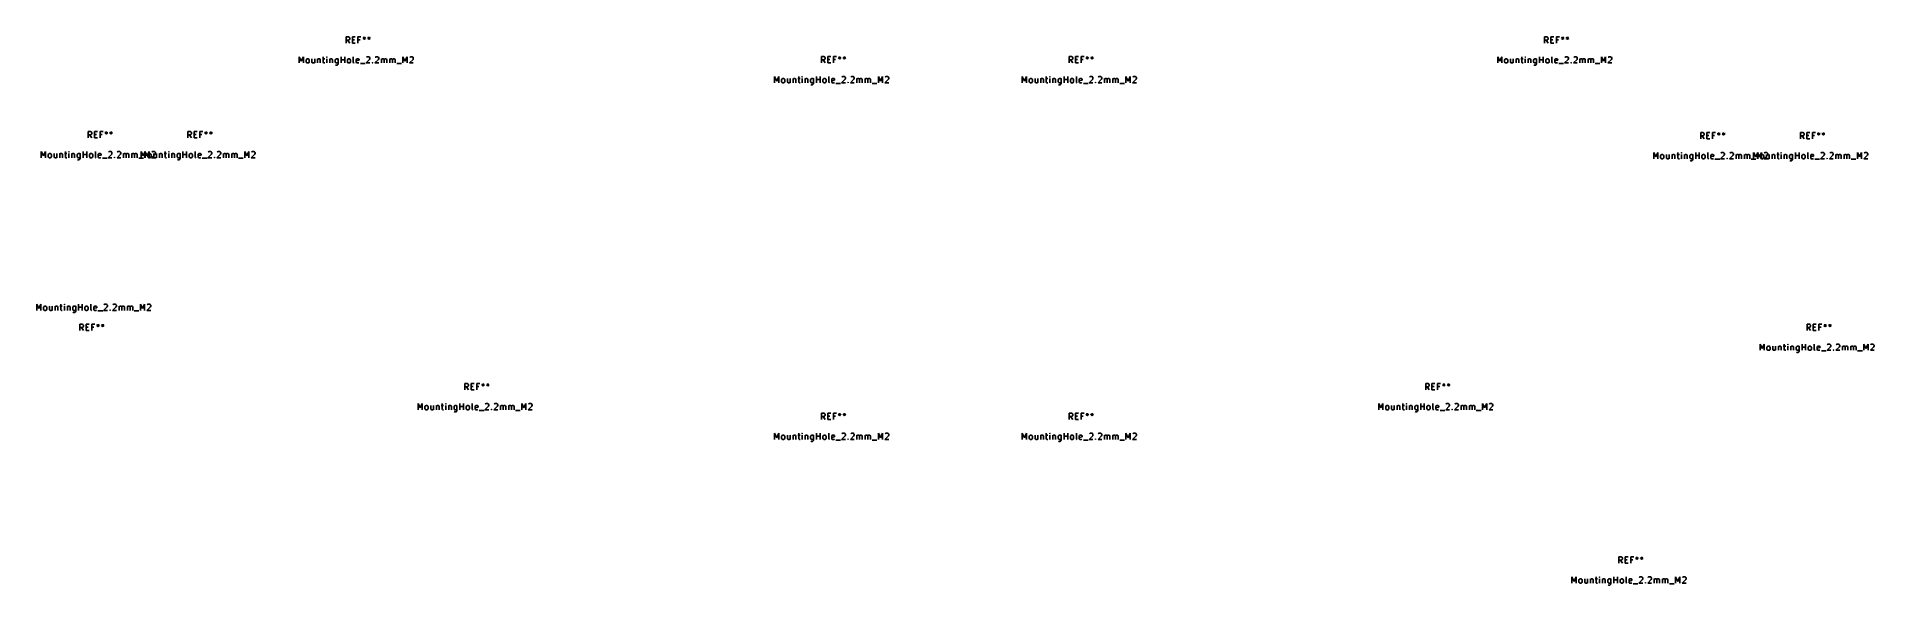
# Model space of a CAD drawing. Extents: x 47 to 342, y -144 to -57.
import ezdxf

# ---------------------------------------------------------------- set-up
doc = ezdxf.new("R2010")
doc.units = 0
doc.layers.add('BLACK', color=7, linetype='CONTINUOUS')

msp = doc.modelspace()

# ---------------------------------------------------------------- linework, layer by layer
at = {"layer": 'BLACK', "linetype": 'CONTINUOUS'}
for p, q in [((96.8202, -57.6024), (96.8202, -56.6024)), ((96.8202, -56.6024), (97.2012, -56.6024)), ((97.2012, -57.1262), (96.8202, -57.1262)), ((97.3917, -57.6024), (97.0583, -57.1262)), ((97.2012, -56.6024), (97.2964, -56.65)), ((97.2964, -57.0786), (97.2012, -57.1262)), ((97.2964, -56.65), (97.344, -56.6976)), ((97.344, -57.031), (97.2964, -57.0786)), ((97.344, -56.6976), (97.3917, -56.7929)), ((97.3917, -56.9357), (97.344, -57.031)), ((97.3917, -56.7929), (97.3917, -56.9357)), ((97.8202, -57.6024), (97.8202, -56.6024)), ((97.8202, -56.6024), (98.2964, -56.6024)), ((97.8202, -57.0786), (98.1536, -57.0786)), ((98.2964, -57.6024), (97.8202, -57.6024)), ((98.725, -57.6024), (98.725, -56.6024)), ((98.725, -56.6024), (99.2012, -56.6024)), ((99.0583, -57.0786), (98.725, -57.0786)), ((99.4869, -56.7452), (99.725, -56.8405)), ((99.5821, -57.031), (99.725, -56.8405)), ((99.725, -56.6024), (99.725, -56.8405)), ((99.725, -56.8405), (99.9631, -56.7452)), ((99.725, -56.8405), (99.8679, -57.031)), ((100.249, -56.7452), (100.487, -56.8405)), ((100.344, -57.031), (100.487, -56.8405)), ((100.487, -56.6024), (100.487, -56.8405)), ((100.487, -56.8405), (100.725, -56.7452)), ((100.487, -56.8405), (100.63, -57.031)), ((288.908, -57.6024), (288.908, -56.6024)), ((288.908, -56.6024), (289.289, -56.6024)), ((289.289, -57.1262), (288.908, -57.1262)), ((289.479, -57.6024), (289.146, -57.1262)), ((289.289, -56.6024), (289.384, -56.65)), ((289.384, -57.0786), (289.289, -57.1262)), ((289.384, -56.65), (289.432, -56.6976)), ((289.432, -57.031), (289.384, -57.0786)), ((289.432, -56.6976), (289.479, -56.7929)), ((289.479, -56.9357), (289.432, -57.031)), ((289.479, -56.7929), (289.479, -56.9357)), ((289.908, -57.6024), (289.908, -56.6024)), ((289.908, -56.6024), (290.384, -56.6024)), ((289.908, -57.0786), (290.241, -57.0786)), ((290.384, -57.6024), (289.908, -57.6024)), ((290.812, -57.6024), (290.812, -56.6024)), ((290.812, -56.6024), (291.289, -56.6024)), ((291.146, -57.0786), (290.812, -57.0786)), ((291.574, -56.7452), (291.812, -56.8405)), ((291.67, -57.031), (291.812, -56.8405)), ((291.812, -56.6024), (291.812, -56.8405)), ((291.812, -56.8405), (292.051, -56.7452)), ((291.812, -56.8405), (291.955, -57.031)), ((292.336, -56.7452), (292.574, -56.8405)), ((292.432, -57.031), (292.574, -56.8405)), ((292.574, -56.6024), (292.574, -56.8405)), ((292.574, -56.8405), (292.812, -56.7452)), ((292.574, -56.8405), (292.717, -57.031)), ((89.306, -60.8024), (89.306, -59.8024)), ((89.306, -59.8024), (89.6393, -60.5167)), ((89.6393, -60.5167), (89.9726, -59.8024)), ((89.9726, -59.8024), (89.9726, -60.8024)), ((90.4012, -60.3262), (90.4488, -60.231)), ((90.4012, -60.6119), (90.4012, -60.3262)), ((90.4488, -60.7071), (90.4012, -60.6119)), ((90.4488, -60.231), (90.4964, -60.1833)), ((90.4964, -60.7548), (90.4488, -60.7071)), ((90.4964, -60.1833), (90.5917, -60.1357)), ((90.5917, -60.8024), (90.4964, -60.7548)), ((90.5917, -60.1357), (90.7345, -60.1357)), ((90.7345, -60.8024), (90.5917, -60.8024)), ((90.7345, -60.1357), (90.8298, -60.1833)), ((90.8298, -60.7548), (90.7345, -60.8024)), ((90.8298, -60.1833), (90.8774, -60.231)), ((90.8774, -60.7071), (90.8298, -60.7548)), ((90.8774, -60.231), (90.925, -60.3262)), ((90.925, -60.6119), (90.8774, -60.7071)), ((90.925, -60.3262), (90.925, -60.6119)), ((91.3536, -60.1357), (91.3536, -60.6595)), ((91.3536, -60.6595), (91.4012, -60.7548)), ((91.4012, -60.7548), (91.4964, -60.8024)), ((91.4964, -60.8024), (91.6393, -60.8024)), ((91.6393, -60.8024), (91.7345, -60.7548)), ((91.7345, -60.7548), (91.7821, -60.7071)), ((91.7821, -60.1357), (91.7821, -60.8024)), ((92.2583, -60.1357), (92.2583, -60.8024)), ((92.2583, -60.231), (92.306, -60.1833)), ((92.306, -60.1833), (92.4012, -60.1357)), ((92.4012, -60.1357), (92.544, -60.1357)), ((92.544, -60.1357), (92.6393, -60.1833)), ((92.6393, -60.1833), (92.6869, -60.2786)), ((92.6869, -60.2786), (92.6869, -60.8024)), ((93.0202, -60.1357), (93.4012, -60.1357)), ((93.1631, -59.8024), (93.1631, -60.6595)), ((93.1631, -60.6595), (93.2107, -60.7548)), ((93.2107, -60.7548), (93.306, -60.8024)), ((93.306, -60.8024), (93.4012, -60.8024)), ((93.7345, -59.8024), (93.6869, -59.85)), ((93.6869, -59.85), (93.7345, -59.8976)), ((93.7821, -59.85), (93.7345, -59.8024)), ((93.7345, -59.8024), (93.7345, -59.8976)), ((93.7345, -59.8976), (93.7821, -59.85)), ((93.7345, -60.8024), (93.7345, -60.1357)), ((94.2107, -60.1357), (94.2107, -60.8024)), ((94.2107, -60.231), (94.2583, -60.1833)), ((94.2583, -60.1833), (94.3536, -60.1357)), ((94.3536, -60.1357), (94.4964, -60.1357)), ((94.4964, -60.1357), (94.5917, -60.1833)), ((94.5917, -60.1833), (94.6393, -60.2786)), ((94.6393, -60.2786), (94.6393, -60.8024)), ((95.0679, -60.3262), (95.1155, -60.231)), ((95.0679, -60.6119), (95.0679, -60.3262)), ((95.1155, -60.7071), (95.0679, -60.6119)), ((95.1155, -60.231), (95.1631, -60.1833)), ((95.1631, -60.7548), (95.1155, -60.7071)), ((95.2107, -61.1357), (95.1155, -61.0881)), ((95.1631, -60.1833), (95.2583, -60.1357)), ((95.2583, -60.8024), (95.1631, -60.7548)), ((95.3536, -61.1357), (95.2107, -61.1357)), ((95.2583, -60.1357), (95.4488, -60.1357)), ((95.4488, -60.8024), (95.2583, -60.8024)), ((95.4488, -61.0881), (95.3536, -61.1357)), ((95.4488, -60.1357), (95.544, -60.1833)), ((95.544, -60.7548), (95.4488, -60.8024)), ((95.4964, -61.0405), (95.4488, -61.0881)), ((95.544, -60.9452), (95.4964, -61.0405)), ((95.544, -60.1357), (95.544, -60.9452)), ((96.0202, -60.8024), (96.0202, -59.8024)), ((96.0202, -60.2786), (96.5917, -60.2786)), ((96.5917, -60.8024), (96.5917, -59.8024)), ((97.0202, -60.3262), (97.0679, -60.231)), ((97.0202, -60.6119), (97.0202, -60.3262)), ((97.0679, -60.7071), (97.0202, -60.6119)), ((97.0679, -60.231), (97.1155, -60.1833)), ((97.1155, -60.7548), (97.0679, -60.7071)), ((97.1155, -60.1833), (97.2107, -60.1357)), ((97.2107, -60.8024), (97.1155, -60.7548)), ((97.2107, -60.1357), (97.3536, -60.1357)), ((97.3536, -60.8024), (97.2107, -60.8024)), ((97.3536, -60.1357), (97.4488, -60.1833)), ((97.4488, -60.7548), (97.3536, -60.8024)), ((97.4488, -60.1833), (97.4964, -60.231)), ((97.4964, -60.7071), (97.4488, -60.7548)), ((97.4964, -60.231), (97.544, -60.3262)), ((97.544, -60.6119), (97.4964, -60.7071)), ((97.544, -60.3262), (97.544, -60.6119)), ((97.9726, -60.6595), (97.9726, -59.8024)), ((98.0202, -60.7548), (97.9726, -60.6595)), ((98.1155, -60.8024), (98.0202, -60.7548)), ((98.4488, -60.2786), (98.4964, -60.1833)), ((98.4488, -60.6595), (98.4488, -60.2786)), ((98.925, -60.3738), (98.4488, -60.469)), ((98.4964, -60.7548), (98.4488, -60.6595)), ((98.4964, -60.1833), (98.5917, -60.1357)), ((98.5917, -60.8024), (98.4964, -60.7548)), ((98.5917, -60.1357), (98.7821, -60.1357)), ((98.7821, -60.8024), (98.5917, -60.8024)), ((98.7821, -60.1357), (98.8774, -60.1833)), ((98.8774, -60.7548), (98.7821, -60.8024)), ((98.8774, -60.1833), (98.925, -60.2786)), ((98.925, -60.2786), (98.925, -60.3738)), ((99.1155, -60.8976), (99.8774, -60.8976)), ((100.592, -60.231), (100.02, -60.8024)), ((100.02, -60.8024), (100.639, -60.8024)), ((100.068, -59.8976), (100.115, -59.85)), ((100.115, -59.85), (100.211, -59.8024)), ((100.211, -59.8024), (100.449, -59.8024)), ((100.449, -59.8024), (100.544, -59.85)), ((100.544, -59.85), (100.592, -59.8976)), ((100.592, -59.8976), (100.639, -59.9929)), ((100.639, -60.0881), (100.592, -60.231)), ((100.639, -59.9929), (100.639, -60.0881)), ((101.02, -60.7548), (101.068, -60.7071)), ((101.068, -60.8024), (101.02, -60.7548)), ((101.068, -60.7071), (101.115, -60.7548)), ((101.068, -60.7071), (101.068, -60.8024)), ((101.115, -60.7548), (101.068, -60.8024)), ((102.02, -60.231), (101.449, -60.8024)), ((101.449, -60.8024), (102.068, -60.8024)), ((101.496, -59.8976), (101.544, -59.85)), ((101.544, -59.85), (101.639, -59.8024)), ((101.639, -59.8024), (101.877, -59.8024)), ((101.877, -59.8024), (101.973, -59.85)), ((101.973, -59.85), (102.02, -59.8976)), ((102.02, -59.8976), (102.068, -59.9929)), ((102.068, -60.0881), (102.02, -60.231)), ((102.068, -59.9929), (102.068, -60.0881)), ((102.496, -60.8024), (102.496, -60.1357)), ((102.496, -60.231), (102.544, -60.1833)), ((102.544, -60.1833), (102.639, -60.1357)), ((102.639, -60.1357), (102.782, -60.1357)), ((102.782, -60.1357), (102.877, -60.1833)), ((102.877, -60.1833), (102.925, -60.2786)), ((102.925, -60.2786), (102.973, -60.1833)), ((102.925, -60.2786), (102.925, -60.8024)), ((102.973, -60.1833), (103.068, -60.1357)), ((103.068, -60.1357), (103.211, -60.1357)), ((103.211, -60.1357), (103.306, -60.1833)), ((103.306, -60.1833), (103.354, -60.2786)), ((103.354, -60.2786), (103.354, -60.8024)), ((103.83, -60.8024), (103.83, -60.1357)), ((103.83, -60.231), (103.877, -60.1833)), ((103.877, -60.1833), (103.973, -60.1357)), ((103.973, -60.1357), (104.115, -60.1357)), ((104.115, -60.1357), (104.211, -60.1833)), ((104.211, -60.1833), (104.258, -60.2786)), ((104.258, -60.2786), (104.306, -60.1833)), ((104.258, -60.2786), (104.258, -60.8024)), ((104.306, -60.1833), (104.401, -60.1357)), ((104.401, -60.1357), (104.544, -60.1357)), ((104.544, -60.1357), (104.639, -60.1833)), ((104.639, -60.1833), (104.687, -60.2786)), ((104.687, -60.2786), (104.687, -60.8024)), ((104.925, -60.8976), (105.687, -60.8976)), ((105.925, -60.8024), (105.925, -59.8024)), ((105.925, -59.8024), (106.258, -60.5167)), ((106.258, -60.5167), (106.592, -59.8024)), ((106.592, -59.8024), (106.592, -60.8024)), ((107.544, -60.231), (106.973, -60.8024)), ((106.973, -60.8024), (107.592, -60.8024)), ((107.02, -59.8976), (107.068, -59.85)), ((107.068, -59.85), (107.163, -59.8024)), ((107.163, -59.8024), (107.401, -59.8024)), ((107.401, -59.8024), (107.496, -59.85)), ((107.496, -59.85), (107.544, -59.8976)), ((107.544, -59.8976), (107.592, -59.9929)), ((107.592, -60.0881), (107.544, -60.231)), ((107.592, -59.9929), (107.592, -60.0881)), ((173.02, -60.7774), (173.02, -59.7774)), ((173.02, -59.7774), (173.401, -59.7774)), ((173.401, -60.3012), (173.02, -60.3012)), ((173.592, -60.7774), (173.258, -60.3012)), ((173.401, -59.7774), (173.496, -59.825)), ((173.496, -60.2536), (173.401, -60.3012)), ((173.496, -59.825), (173.544, -59.8726)), ((173.544, -60.206), (173.496, -60.2536)), ((173.544, -59.8726), (173.592, -59.9679)), ((173.592, -60.1107), (173.544, -60.206)), ((173.592, -59.9679), (173.592, -60.1107)), ((174.02, -60.7774), (174.02, -59.7774)), ((174.02, -59.7774), (174.496, -59.7774)), ((174.02, -60.2536), (174.354, -60.2536)), ((174.496, -60.7774), (174.02, -60.7774)), ((174.925, -60.7774), (174.925, -59.7774)), ((174.925, -59.7774), (175.401, -59.7774)), ((175.258, -60.2536), (174.925, -60.2536)), ((175.687, -59.9202), (175.925, -60.0155)), ((175.782, -60.206), (175.925, -60.0155)), ((175.925, -59.7774), (175.925, -60.0155)), ((175.925, -60.0155), (176.163, -59.9202)), ((175.925, -60.0155), (176.068, -60.206)), ((176.449, -59.9202), (176.687, -60.0155)), ((176.544, -60.206), (176.687, -60.0155)), ((176.687, -59.7774), (176.687, -60.0155)), ((176.687, -60.0155), (176.925, -59.9202)), ((176.687, -60.0155), (176.83, -60.206)), ((212.708, -60.7774), (212.708, -59.7774)), ((212.708, -59.7774), (213.089, -59.7774)), ((213.089, -60.3012), (212.708, -60.3012)), ((213.279, -60.7774), (212.946, -60.3012)), ((213.089, -59.7774), (213.184, -59.825)), ((213.184, -60.2536), (213.089, -60.3012)), ((213.184, -59.825), (213.232, -59.8726)), ((213.232, -60.206), (213.184, -60.2536)), ((213.232, -59.8726), (213.279, -59.9679)), ((213.279, -60.1107), (213.232, -60.206)), ((213.279, -59.9679), (213.279, -60.1107)), ((213.708, -60.7774), (213.708, -59.7774)), ((213.708, -59.7774), (214.184, -59.7774)), ((213.708, -60.2536), (214.041, -60.2536)), ((214.184, -60.7774), (213.708, -60.7774)), ((214.612, -60.7774), (214.612, -59.7774)), ((214.612, -59.7774), (215.089, -59.7774)), ((214.946, -60.2536), (214.612, -60.2536)), ((215.374, -59.9202), (215.612, -60.0155)), ((215.47, -60.206), (215.612, -60.0155)), ((215.612, -59.7774), (215.612, -60.0155)), ((215.612, -60.0155), (215.851, -59.9202)), ((215.612, -60.0155), (215.755, -60.206)), ((216.136, -59.9202), (216.374, -60.0155)), ((216.232, -60.206), (216.374, -60.0155)), ((216.374, -59.7774), (216.374, -60.0155)), ((216.374, -60.0155), (216.612, -59.9202)), ((216.374, -60.0155), (216.517, -60.206)), ((281.393, -60.8024), (281.393, -59.8024)), ((281.393, -59.8024), (281.727, -60.5167)), ((281.727, -60.5167), (282.06, -59.8024)), ((282.06, -59.8024), (282.06, -60.8024)), ((282.489, -60.3262), (282.536, -60.231)), ((282.489, -60.6119), (282.489, -60.3262)), ((282.536, -60.7071), (282.489, -60.6119)), ((282.536, -60.231), (282.584, -60.1833)), ((282.584, -60.7548), (282.536, -60.7071)), ((282.584, -60.1833), (282.679, -60.1357)), ((282.679, -60.8024), (282.584, -60.7548)), ((282.679, -60.1357), (282.822, -60.1357)), ((282.822, -60.8024), (282.679, -60.8024)), ((282.822, -60.1357), (282.917, -60.1833)), ((282.917, -60.7548), (282.822, -60.8024)), ((282.917, -60.1833), (282.965, -60.231)), ((282.965, -60.7071), (282.917, -60.7548)), ((282.965, -60.231), (283.012, -60.3262)), ((283.012, -60.6119), (282.965, -60.7071)), ((283.012, -60.3262), (283.012, -60.6119)), ((283.441, -60.1357), (283.441, -60.6595)), ((283.441, -60.6595), (283.489, -60.7548)), ((283.489, -60.7548), (283.584, -60.8024)), ((283.584, -60.8024), (283.727, -60.8024)), ((283.727, -60.8024), (283.822, -60.7548)), ((283.822, -60.7548), (283.87, -60.7071)), ((283.87, -60.1357), (283.87, -60.8024)), ((284.346, -60.1357), (284.346, -60.8024)), ((284.346, -60.231), (284.393, -60.1833)), ((284.393, -60.1833), (284.489, -60.1357)), ((284.489, -60.1357), (284.632, -60.1357)), ((284.632, -60.1357), (284.727, -60.1833)), ((284.727, -60.1833), (284.774, -60.2786)), ((284.774, -60.2786), (284.774, -60.8024)), ((285.108, -60.1357), (285.489, -60.1357)), ((285.251, -59.8024), (285.251, -60.6595)), ((285.251, -60.6595), (285.298, -60.7548)), ((285.298, -60.7548), (285.393, -60.8024)), ((285.393, -60.8024), (285.489, -60.8024)), ((285.822, -59.8024), (285.774, -59.85)), ((285.774, -59.85), (285.822, -59.8976)), ((285.87, -59.85), (285.822, -59.8024)), ((285.822, -59.8024), (285.822, -59.8976)), ((285.822, -59.8976), (285.87, -59.85)), ((285.822, -60.8024), (285.822, -60.1357)), ((286.298, -60.1357), (286.298, -60.8024)), ((286.298, -60.231), (286.346, -60.1833)), ((286.346, -60.1833), (286.441, -60.1357)), ((286.441, -60.1357), (286.584, -60.1357)), ((286.584, -60.1357), (286.679, -60.1833)), ((286.679, -60.1833), (286.727, -60.2786)), ((286.727, -60.2786), (286.727, -60.8024)), ((287.155, -60.3262), (287.203, -60.231)), ((287.155, -60.6119), (287.155, -60.3262)), ((287.203, -60.7071), (287.155, -60.6119)), ((287.203, -60.231), (287.251, -60.1833)), ((287.251, -60.7548), (287.203, -60.7071)), ((287.298, -61.1357), (287.203, -61.0881)), ((287.251, -60.1833), (287.346, -60.1357)), ((287.346, -60.8024), (287.251, -60.7548)), ((287.441, -61.1357), (287.298, -61.1357)), ((287.346, -60.1357), (287.536, -60.1357)), ((287.536, -60.8024), (287.346, -60.8024)), ((287.536, -61.0881), (287.441, -61.1357)), ((287.536, -60.1357), (287.632, -60.1833)), ((287.632, -60.7548), (287.536, -60.8024)), ((287.584, -61.0405), (287.536, -61.0881)), ((287.632, -60.9452), (287.584, -61.0405)), ((287.632, -60.1357), (287.632, -60.9452)), ((288.108, -60.8024), (288.108, -59.8024)), ((288.108, -60.2786), (288.679, -60.2786)), ((288.679, -60.8024), (288.679, -59.8024)), ((289.108, -60.3262), (289.155, -60.231)), ((289.108, -60.6119), (289.108, -60.3262)), ((289.155, -60.7071), (289.108, -60.6119)), ((289.155, -60.231), (289.203, -60.1833)), ((289.203, -60.7548), (289.155, -60.7071)), ((289.203, -60.1833), (289.298, -60.1357)), ((289.298, -60.8024), (289.203, -60.7548)), ((289.298, -60.1357), (289.441, -60.1357)), ((289.441, -60.8024), (289.298, -60.8024)), ((289.441, -60.1357), (289.536, -60.1833)), ((289.536, -60.7548), (289.441, -60.8024)), ((289.536, -60.1833), (289.584, -60.231)), ((289.584, -60.7071), (289.536, -60.7548)), ((289.584, -60.231), (289.632, -60.3262)), ((289.632, -60.6119), (289.584, -60.7071)), ((289.632, -60.3262), (289.632, -60.6119)), ((290.06, -60.6595), (290.06, -59.8024)), ((290.108, -60.7548), (290.06, -60.6595)), ((290.203, -60.8024), (290.108, -60.7548)), ((290.536, -60.2786), (290.584, -60.1833)), ((290.536, -60.6595), (290.536, -60.2786)), ((291.012, -60.3738), (290.536, -60.469)), ((290.584, -60.7548), (290.536, -60.6595)), ((290.584, -60.1833), (290.679, -60.1357)), ((290.679, -60.8024), (290.584, -60.7548)), ((290.679, -60.1357), (290.87, -60.1357)), ((290.87, -60.8024), (290.679, -60.8024)), ((290.87, -60.1357), (290.965, -60.1833)), ((290.965, -60.7548), (290.87, -60.8024)), ((290.965, -60.1833), (291.012, -60.2786)), ((291.012, -60.2786), (291.012, -60.3738)), ((291.203, -60.8976), (291.965, -60.8976)), ((292.679, -60.231), (292.108, -60.8024)), ((292.108, -60.8024), (292.727, -60.8024)), ((292.155, -59.8976), (292.203, -59.85)), ((292.203, -59.85), (292.298, -59.8024)), ((292.298, -59.8024), (292.536, -59.8024)), ((292.536, -59.8024), (292.632, -59.85)), ((292.632, -59.85), (292.679, -59.8976)), ((292.679, -59.8976), (292.727, -59.9929)), ((292.727, -60.0881), (292.679, -60.231)), ((292.727, -59.9929), (292.727, -60.0881)), ((293.108, -60.7548), (293.155, -60.7071)), ((293.155, -60.8024), (293.108, -60.7548)), ((293.155, -60.7071), (293.203, -60.7548)), ((293.155, -60.7071), (293.155, -60.8024)), ((293.203, -60.7548), (293.155, -60.8024)), ((294.108, -60.231), (293.536, -60.8024)), ((293.536, -60.8024), (294.155, -60.8024)), ((293.584, -59.8976), (293.632, -59.85)), ((293.632, -59.85), (293.727, -59.8024)), ((293.727, -59.8024), (293.965, -59.8024)), ((293.965, -59.8024), (294.06, -59.85)), ((294.06, -59.85), (294.108, -59.8976)), ((294.108, -59.8976), (294.155, -59.9929)), ((294.155, -60.0881), (294.108, -60.231)), ((294.155, -59.9929), (294.155, -60.0881)), ((294.584, -60.8024), (294.584, -60.1357)), ((294.584, -60.231), (294.632, -60.1833)), ((294.632, -60.1833), (294.727, -60.1357)), ((294.727, -60.1357), (294.87, -60.1357)), ((294.87, -60.1357), (294.965, -60.1833)), ((294.965, -60.1833), (295.012, -60.2786)), ((295.012, -60.2786), (295.06, -60.1833)), ((295.012, -60.2786), (295.012, -60.8024)), ((295.06, -60.1833), (295.155, -60.1357)), ((295.155, -60.1357), (295.298, -60.1357)), ((295.298, -60.1357), (295.393, -60.1833)), ((295.393, -60.1833), (295.441, -60.2786)), ((295.441, -60.2786), (295.441, -60.8024)), ((295.917, -60.8024), (295.917, -60.1357)), ((295.917, -60.231), (295.965, -60.1833)), ((295.965, -60.1833), (296.06, -60.1357)), ((296.06, -60.1357), (296.203, -60.1357)), ((296.203, -60.1357), (296.298, -60.1833)), ((296.298, -60.1833), (296.346, -60.2786)), ((296.346, -60.2786), (296.393, -60.1833)), ((296.346, -60.2786), (296.346, -60.8024)), ((296.393, -60.1833), (296.489, -60.1357)), ((296.489, -60.1357), (296.632, -60.1357)), ((296.632, -60.1357), (296.727, -60.1833)), ((296.727, -60.1833), (296.774, -60.2786)), ((296.774, -60.2786), (296.774, -60.8024)), ((297.012, -60.8976), (297.774, -60.8976)), ((298.012, -60.8024), (298.012, -59.8024)), ((298.012, -59.8024), (298.346, -60.5167)), ((298.346, -60.5167), (298.679, -59.8024)), ((298.679, -59.8024), (298.679, -60.8024)), ((299.632, -60.231), (299.06, -60.8024)), ((299.06, -60.8024), (299.679, -60.8024)), ((299.108, -59.8976), (299.155, -59.85)), ((299.155, -59.85), (299.251, -59.8024)), ((299.251, -59.8024), (299.489, -59.8024)), ((299.489, -59.8024), (299.584, -59.85)), ((299.584, -59.85), (299.632, -59.8976)), ((299.632, -59.8976), (299.679, -59.9929)), ((299.679, -60.0881), (299.632, -60.231)), ((299.679, -59.9929), (299.679, -60.0881)), ((165.506, -63.9774), (165.506, -62.9774)), ((165.506, -62.9774), (165.839, -63.6917)), ((165.839, -63.6917), (166.173, -62.9774)), ((166.173, -62.9774), (166.173, -63.9774)), ((166.601, -63.5012), (166.649, -63.406)), ((166.601, -63.7869), (166.601, -63.5012)), ((166.649, -63.8821), (166.601, -63.7869)), ((166.649, -63.406), (166.696, -63.3583)), ((166.696, -63.9298), (166.649, -63.8821)), ((166.696, -63.3583), (166.792, -63.3107)), ((166.792, -63.9774), (166.696, -63.9298)), ((166.792, -63.3107), (166.935, -63.3107)), ((166.935, -63.9774), (166.792, -63.9774)), ((166.935, -63.3107), (167.03, -63.3583)), ((167.03, -63.9298), (166.935, -63.9774)), ((167.03, -63.3583), (167.077, -63.406)), ((167.077, -63.8821), (167.03, -63.9298)), ((167.077, -63.406), (167.125, -63.5012)), ((167.125, -63.7869), (167.077, -63.8821)), ((167.125, -63.5012), (167.125, -63.7869)), ((167.554, -63.3107), (167.554, -63.8345)), ((167.554, -63.8345), (167.601, -63.9298)), ((167.601, -63.9298), (167.696, -63.9774)), ((167.696, -63.9774), (167.839, -63.9774)), ((167.839, -63.9774), (167.935, -63.9298)), ((167.935, -63.9298), (167.982, -63.8821)), ((167.982, -63.3107), (167.982, -63.9774)), ((168.458, -63.3107), (168.458, -63.9774)), ((168.458, -63.406), (168.506, -63.3583)), ((168.506, -63.3583), (168.601, -63.3107)), ((168.601, -63.3107), (168.744, -63.3107)), ((168.744, -63.3107), (168.839, -63.3583)), ((168.839, -63.3583), (168.887, -63.4536)), ((168.887, -63.4536), (168.887, -63.9774)), ((169.22, -63.3107), (169.601, -63.3107)), ((169.363, -62.9774), (169.363, -63.8345)), ((169.363, -63.8345), (169.411, -63.9298)), ((169.411, -63.9298), (169.506, -63.9774)), ((169.506, -63.9774), (169.601, -63.9774)), ((169.935, -62.9774), (169.887, -63.025)), ((169.887, -63.025), (169.935, -63.0726)), ((169.982, -63.025), (169.935, -62.9774)), ((169.935, -62.9774), (169.935, -63.0726)), ((169.935, -63.0726), (169.982, -63.025)), ((169.935, -63.9774), (169.935, -63.3107)), ((170.411, -63.3107), (170.411, -63.9774)), ((170.411, -63.406), (170.458, -63.3583)), ((170.458, -63.3583), (170.554, -63.3107)), ((170.554, -63.3107), (170.696, -63.3107)), ((170.696, -63.3107), (170.792, -63.3583)), ((170.792, -63.3583), (170.839, -63.4536)), ((170.839, -63.4536), (170.839, -63.9774)), ((171.268, -63.5012), (171.315, -63.406)), ((171.268, -63.7869), (171.268, -63.5012)), ((171.315, -63.8821), (171.268, -63.7869)), ((171.315, -63.406), (171.363, -63.3583)), ((171.363, -63.9298), (171.315, -63.8821)), ((171.411, -64.3107), (171.315, -64.2631)), ((171.363, -63.3583), (171.458, -63.3107)), ((171.458, -63.9774), (171.363, -63.9298)), ((171.554, -64.3107), (171.411, -64.3107)), ((171.458, -63.3107), (171.649, -63.3107)), ((171.649, -63.9774), (171.458, -63.9774)), ((171.649, -64.2631), (171.554, -64.3107)), ((171.649, -63.3107), (171.744, -63.3583)), ((171.744, -63.9298), (171.649, -63.9774)), ((171.696, -64.2155), (171.649, -64.2631)), ((171.744, -64.1202), (171.696, -64.2155)), ((171.744, -63.3107), (171.744, -64.1202)), ((172.22, -63.9774), (172.22, -62.9774)), ((172.22, -63.4536), (172.792, -63.4536)), ((172.792, -63.9774), (172.792, -62.9774)), ((173.22, -63.5012), (173.268, -63.406)), ((173.22, -63.7869), (173.22, -63.5012)), ((173.268, -63.8821), (173.22, -63.7869)), ((173.268, -63.406), (173.315, -63.3583)), ((173.315, -63.9298), (173.268, -63.8821)), ((173.315, -63.3583), (173.411, -63.3107)), ((173.411, -63.9774), (173.315, -63.9298)), ((173.411, -63.3107), (173.554, -63.3107)), ((173.554, -63.9774), (173.411, -63.9774)), ((173.554, -63.3107), (173.649, -63.3583)), ((173.649, -63.9298), (173.554, -63.9774)), ((173.649, -63.3583), (173.696, -63.406)), ((173.696, -63.8821), (173.649, -63.9298)), ((173.696, -63.406), (173.744, -63.5012)), ((173.744, -63.7869), (173.696, -63.8821)), ((173.744, -63.5012), (173.744, -63.7869)), ((174.173, -63.8345), (174.173, -62.9774)), ((174.22, -63.9298), (174.173, -63.8345)), ((174.315, -63.9774), (174.22, -63.9298)), ((174.649, -63.4536), (174.696, -63.3583)), ((174.649, -63.8345), (174.649, -63.4536)), ((175.125, -63.5488), (174.649, -63.644)), ((174.696, -63.9298), (174.649, -63.8345)), ((174.696, -63.3583), (174.792, -63.3107)), ((174.792, -63.9774), (174.696, -63.9298)), ((174.792, -63.3107), (174.982, -63.3107)), ((174.982, -63.9774), (174.792, -63.9774)), ((174.982, -63.3107), (175.077, -63.3583)), ((175.077, -63.9298), (174.982, -63.9774)), ((175.077, -63.3583), (175.125, -63.4536)), ((175.125, -63.4536), (175.125, -63.5488)), ((175.315, -64.0726), (176.077, -64.0726)), ((176.792, -63.406), (176.22, -63.9774)), ((176.22, -63.9774), (176.839, -63.9774)), ((176.268, -63.0726), (176.315, -63.025)), ((176.315, -63.025), (176.411, -62.9774)), ((176.411, -62.9774), (176.649, -62.9774)), ((176.649, -62.9774), (176.744, -63.025)), ((176.744, -63.025), (176.792, -63.0726)), ((176.792, -63.0726), (176.839, -63.1679)), ((176.839, -63.2631), (176.792, -63.406)), ((176.839, -63.1679), (176.839, -63.2631)), ((177.22, -63.9298), (177.268, -63.8821)), ((177.268, -63.9774), (177.22, -63.9298)), ((177.268, -63.8821), (177.315, -63.9298)), ((177.268, -63.8821), (177.268, -63.9774)), ((177.315, -63.9298), (177.268, -63.9774)), ((178.22, -63.406), (177.649, -63.9774)), ((177.649, -63.9774), (178.268, -63.9774)), ((177.696, -63.0726), (177.744, -63.025)), ((177.744, -63.025), (177.839, -62.9774)), ((177.839, -62.9774), (178.077, -62.9774)), ((178.077, -62.9774), (178.173, -63.025)), ((178.173, -63.025), (178.22, -63.0726)), ((178.22, -63.0726), (178.268, -63.1679)), ((178.268, -63.2631), (178.22, -63.406)), ((178.268, -63.1679), (178.268, -63.2631)), ((178.696, -63.9774), (178.696, -63.3107)), ((178.696, -63.406), (178.744, -63.3583)), ((178.744, -63.3583), (178.839, -63.3107)), ((178.839, -63.3107), (178.982, -63.3107)), ((178.982, -63.3107), (179.077, -63.3583)), ((179.077, -63.3583), (179.125, -63.4536)), ((179.125, -63.4536), (179.173, -63.3583)), ((179.125, -63.4536), (179.125, -63.9774)), ((179.173, -63.3583), (179.268, -63.3107)), ((179.268, -63.3107), (179.411, -63.3107)), ((179.411, -63.3107), (179.506, -63.3583)), ((179.506, -63.3583), (179.554, -63.4536)), ((179.554, -63.4536), (179.554, -63.9774)), ((180.03, -63.9774), (180.03, -63.3107)), ((180.03, -63.406), (180.077, -63.3583)), ((180.077, -63.3583), (180.173, -63.3107)), ((180.173, -63.3107), (180.315, -63.3107)), ((180.315, -63.3107), (180.411, -63.3583)), ((180.411, -63.3583), (180.458, -63.4536)), ((180.458, -63.4536), (180.506, -63.3583)), ((180.458, -63.4536), (180.458, -63.9774)), ((180.506, -63.3583), (180.601, -63.3107)), ((180.601, -63.3107), (180.744, -63.3107)), ((180.744, -63.3107), (180.839, -63.3583)), ((180.839, -63.3583), (180.887, -63.4536)), ((180.887, -63.4536), (180.887, -63.9774)), ((181.125, -64.0726), (181.887, -64.0726)), ((182.125, -63.9774), (182.125, -62.9774)), ((182.125, -62.9774), (182.458, -63.6917)), ((182.458, -63.6917), (182.792, -62.9774)), ((182.792, -62.9774), (182.792, -63.9774)), ((183.744, -63.406), (183.173, -63.9774)), ((183.173, -63.9774), (183.792, -63.9774)), ((183.22, -63.0726), (183.268, -63.025)), ((183.268, -63.025), (183.363, -62.9774)), ((183.363, -62.9774), (183.601, -62.9774)), ((183.601, -62.9774), (183.696, -63.025)), ((183.696, -63.025), (183.744, -63.0726)), ((183.744, -63.0726), (183.792, -63.1679)), ((183.792, -63.2631), (183.744, -63.406)), ((183.792, -63.1679), (183.792, -63.2631)), ((205.193, -63.9774), (205.193, -62.9774)), ((205.193, -62.9774), (205.527, -63.6917)), ((205.527, -63.6917), (205.86, -62.9774)), ((205.86, -62.9774), (205.86, -63.9774)), ((206.289, -63.5012), (206.336, -63.406)), ((206.289, -63.7869), (206.289, -63.5012)), ((206.336, -63.8821), (206.289, -63.7869)), ((206.336, -63.406), (206.384, -63.3583)), ((206.384, -63.9298), (206.336, -63.8821)), ((206.384, -63.3583), (206.479, -63.3107)), ((206.479, -63.9774), (206.384, -63.9298)), ((206.479, -63.3107), (206.622, -63.3107)), ((206.622, -63.9774), (206.479, -63.9774)), ((206.622, -63.3107), (206.717, -63.3583)), ((206.717, -63.9298), (206.622, -63.9774)), ((206.717, -63.3583), (206.765, -63.406)), ((206.765, -63.8821), (206.717, -63.9298)), ((206.765, -63.406), (206.812, -63.5012)), ((206.812, -63.7869), (206.765, -63.8821)), ((206.812, -63.5012), (206.812, -63.7869)), ((207.241, -63.3107), (207.241, -63.8345)), ((207.241, -63.8345), (207.289, -63.9298)), ((207.289, -63.9298), (207.384, -63.9774)), ((207.384, -63.9774), (207.527, -63.9774)), ((207.527, -63.9774), (207.622, -63.9298)), ((207.622, -63.9298), (207.67, -63.8821)), ((207.67, -63.3107), (207.67, -63.9774)), ((208.146, -63.3107), (208.146, -63.9774)), ((208.146, -63.406), (208.193, -63.3583)), ((208.193, -63.3583), (208.289, -63.3107)), ((208.289, -63.3107), (208.432, -63.3107)), ((208.432, -63.3107), (208.527, -63.3583)), ((208.527, -63.3583), (208.574, -63.4536)), ((208.574, -63.4536), (208.574, -63.9774)), ((208.908, -63.3107), (209.289, -63.3107)), ((209.051, -62.9774), (209.051, -63.8345)), ((209.051, -63.8345), (209.098, -63.9298)), ((209.098, -63.9298), (209.193, -63.9774)), ((209.193, -63.9774), (209.289, -63.9774)), ((209.622, -62.9774), (209.574, -63.025)), ((209.574, -63.025), (209.622, -63.0726)), ((209.67, -63.025), (209.622, -62.9774)), ((209.622, -62.9774), (209.622, -63.0726)), ((209.622, -63.0726), (209.67, -63.025)), ((209.622, -63.9774), (209.622, -63.3107)), ((210.098, -63.3107), (210.098, -63.9774)), ((210.098, -63.406), (210.146, -63.3583)), ((210.146, -63.3583), (210.241, -63.3107)), ((210.241, -63.3107), (210.384, -63.3107)), ((210.384, -63.3107), (210.479, -63.3583)), ((210.479, -63.3583), (210.527, -63.4536)), ((210.527, -63.4536), (210.527, -63.9774)), ((210.955, -63.5012), (211.003, -63.406)), ((210.955, -63.7869), (210.955, -63.5012)), ((211.003, -63.8821), (210.955, -63.7869)), ((211.003, -63.406), (211.051, -63.3583)), ((211.051, -63.9298), (211.003, -63.8821)), ((211.098, -64.3107), (211.003, -64.2631)), ((211.051, -63.3583), (211.146, -63.3107)), ((211.146, -63.9774), (211.051, -63.9298)), ((211.241, -64.3107), (211.098, -64.3107)), ((211.146, -63.3107), (211.336, -63.3107)), ((211.336, -63.9774), (211.146, -63.9774)), ((211.336, -64.2631), (211.241, -64.3107)), ((211.336, -63.3107), (211.432, -63.3583)), ((211.432, -63.9298), (211.336, -63.9774)), ((211.384, -64.2155), (211.336, -64.2631)), ((211.432, -64.1202), (211.384, -64.2155)), ((211.432, -63.3107), (211.432, -64.1202)), ((211.908, -63.9774), (211.908, -62.9774)), ((211.908, -63.4536), (212.479, -63.4536)), ((212.479, -63.9774), (212.479, -62.9774)), ((212.908, -63.5012), (212.955, -63.406)), ((212.908, -63.7869), (212.908, -63.5012)), ((212.955, -63.8821), (212.908, -63.7869)), ((212.955, -63.406), (213.003, -63.3583)), ((213.003, -63.9298), (212.955, -63.8821)), ((213.003, -63.3583), (213.098, -63.3107)), ((213.098, -63.9774), (213.003, -63.9298)), ((213.098, -63.3107), (213.241, -63.3107)), ((213.241, -63.9774), (213.098, -63.9774)), ((213.241, -63.3107), (213.336, -63.3583)), ((213.336, -63.9298), (213.241, -63.9774)), ((213.336, -63.3583), (213.384, -63.406)), ((213.384, -63.8821), (213.336, -63.9298)), ((213.384, -63.406), (213.432, -63.5012)), ((213.432, -63.7869), (213.384, -63.8821)), ((213.432, -63.5012), (213.432, -63.7869)), ((213.86, -63.8345), (213.86, -62.9774)), ((213.908, -63.9298), (213.86, -63.8345)), ((214.003, -63.9774), (213.908, -63.9298)), ((214.336, -63.4536), (214.384, -63.3583)), ((214.336, -63.8345), (214.336, -63.4536)), ((214.812, -63.5488), (214.336, -63.644)), ((214.384, -63.9298), (214.336, -63.8345)), ((214.384, -63.3583), (214.479, -63.3107)), ((214.479, -63.9774), (214.384, -63.9298)), ((214.479, -63.3107), (214.67, -63.3107)), ((214.67, -63.9774), (214.479, -63.9774)), ((214.67, -63.3107), (214.765, -63.3583)), ((214.765, -63.9298), (214.67, -63.9774)), ((214.765, -63.3583), (214.812, -63.4536)), ((214.812, -63.4536), (214.812, -63.5488)), ((215.003, -64.0726), (215.765, -64.0726)), ((216.479, -63.406), (215.908, -63.9774)), ((215.908, -63.9774), (216.527, -63.9774)), ((215.955, -63.0726), (216.003, -63.025)), ((216.003, -63.025), (216.098, -62.9774)), ((216.098, -62.9774), (216.336, -62.9774)), ((216.336, -62.9774), (216.432, -63.025)), ((216.432, -63.025), (216.479, -63.0726)), ((216.479, -63.0726), (216.527, -63.1679)), ((216.527, -63.2631), (216.479, -63.406)), ((216.527, -63.1679), (216.527, -63.2631)), ((216.908, -63.9298), (216.955, -63.8821)), ((216.955, -63.9774), (216.908, -63.9298)), ((216.955, -63.8821), (217.003, -63.9298)), ((216.955, -63.8821), (216.955, -63.9774)), ((217.003, -63.9298), (216.955, -63.9774)), ((217.908, -63.406), (217.336, -63.9774)), ((217.336, -63.9774), (217.955, -63.9774)), ((217.384, -63.0726), (217.432, -63.025)), ((217.432, -63.025), (217.527, -62.9774)), ((217.527, -62.9774), (217.765, -62.9774)), ((217.765, -62.9774), (217.86, -63.025)), ((217.86, -63.025), (217.908, -63.0726)), ((217.908, -63.0726), (217.955, -63.1679)), ((217.955, -63.2631), (217.908, -63.406)), ((217.955, -63.1679), (217.955, -63.2631)), ((218.384, -63.9774), (218.384, -63.3107)), ((218.384, -63.406), (218.432, -63.3583)), ((218.432, -63.3583), (218.527, -63.3107)), ((218.527, -63.3107), (218.67, -63.3107)), ((218.67, -63.3107), (218.765, -63.3583)), ((218.765, -63.3583), (218.812, -63.4536)), ((218.812, -63.4536), (218.86, -63.3583)), ((218.812, -63.4536), (218.812, -63.9774)), ((218.86, -63.3583), (218.955, -63.3107)), ((218.955, -63.3107), (219.098, -63.3107)), ((219.098, -63.3107), (219.193, -63.3583)), ((219.193, -63.3583), (219.241, -63.4536)), ((219.241, -63.4536), (219.241, -63.9774)), ((219.717, -63.9774), (219.717, -63.3107)), ((219.717, -63.406), (219.765, -63.3583)), ((219.765, -63.3583), (219.86, -63.3107)), ((219.86, -63.3107), (220.003, -63.3107)), ((220.003, -63.3107), (220.098, -63.3583)), ((220.098, -63.3583), (220.146, -63.4536)), ((220.146, -63.4536), (220.193, -63.3583)), ((220.146, -63.4536), (220.146, -63.9774)), ((220.193, -63.3583), (220.289, -63.3107)), ((220.289, -63.3107), (220.432, -63.3107)), ((220.432, -63.3107), (220.527, -63.3583)), ((220.527, -63.3583), (220.574, -63.4536)), ((220.574, -63.4536), (220.574, -63.9774)), ((220.812, -64.0726), (221.574, -64.0726)), ((221.812, -63.9774), (221.812, -62.9774)), ((221.812, -62.9774), (222.146, -63.6917)), ((222.146, -63.6917), (222.479, -62.9774)), ((222.479, -62.9774), (222.479, -63.9774)), ((223.432, -63.406), (222.86, -63.9774)), ((222.86, -63.9774), (223.479, -63.9774)), ((222.908, -63.0726), (222.955, -63.025)), ((222.955, -63.025), (223.051, -62.9774)), ((223.051, -62.9774), (223.289, -62.9774)), ((223.289, -62.9774), (223.384, -63.025)), ((223.384, -63.025), (223.432, -63.0726)), ((223.432, -63.0726), (223.479, -63.1679)), ((223.479, -63.2631), (223.432, -63.406)), ((223.479, -63.1679), (223.479, -63.2631)), ((55.4765, -72.7812), (55.4765, -71.7812)), ((55.4765, -71.7812), (55.8575, -71.7812)), ((55.8575, -72.305), (55.4765, -72.305)), ((56.048, -72.7812), (55.7146, -72.305)), ((55.8575, -71.7812), (55.9527, -71.8288)), ((55.9527, -72.2574), (55.8575, -72.305)), ((55.9527, -71.8288), (56.0003, -71.8764)), ((56.0003, -72.2098), (55.9527, -72.2574)), ((56.0003, -71.8764), (56.048, -71.9717)), ((56.048, -72.1145), (56.0003, -72.2098)), ((56.048, -71.9717), (56.048, -72.1145)), ((56.4765, -72.7812), (56.4765, -71.7812)), ((56.4765, -71.7812), (56.9527, -71.7812)), ((56.4765, -72.2574), (56.8099, -72.2574)), ((56.9527, -72.7812), (56.4765, -72.7812)), ((57.3813, -72.7812), (57.3813, -71.7812)), ((57.3813, -71.7812), (57.8575, -71.7812)), ((57.7146, -72.2574), (57.3813, -72.2574)), ((58.1432, -71.924), (58.3813, -72.0193)), ((58.2384, -72.2098), (58.3813, -72.0193)), ((58.3813, -71.7812), (58.3813, -72.0193)), ((58.3813, -72.0193), (58.6194, -71.924)), ((58.3813, -72.0193), (58.5242, -72.2098)), ((58.9051, -71.924), (59.1432, -72.0193)), ((59.0003, -72.2098), (59.1432, -72.0193)), ((59.1432, -71.7812), (59.1432, -72.0193)), ((59.1432, -72.0193), (59.3813, -71.924)), ((59.1432, -72.0193), (59.2861, -72.2098)), ((71.4765, -72.7812), (71.4765, -71.7812)), ((71.4765, -71.7812), (71.8575, -71.7812)), ((71.8575, -72.305), (71.4765, -72.305)), ((72.048, -72.7812), (71.7146, -72.305)), ((71.8575, -71.7812), (71.9527, -71.8288)), ((71.9527, -72.2574), (71.8575, -72.305)), ((71.9527, -71.8288), (72.0003, -71.8764)), ((72.0003, -72.2098), (71.9527, -72.2574)), ((72.0003, -71.8764), (72.048, -71.9717)), ((72.048, -72.1145), (72.0003, -72.2098)), ((72.048, -71.9717), (72.048, -72.1145)), ((72.4765, -72.7812), (72.4765, -71.7812)), ((72.4765, -71.7812), (72.9527, -71.7812)), ((72.4765, -72.2574), (72.8099, -72.2574)), ((72.9527, -72.7812), (72.4765, -72.7812)), ((73.3813, -72.7812), (73.3813, -71.7812)), ((73.3813, -71.7812), (73.8575, -71.7812)), ((73.7146, -72.2574), (73.3813, -72.2574)), ((74.1432, -71.924), (74.3813, -72.0193)), ((74.2384, -72.2098), (74.3813, -72.0193)), ((74.3813, -71.7812), (74.3813, -72.0193)), ((74.3813, -72.0193), (74.6194, -71.924)), ((74.3813, -72.0193), (74.5242, -72.2098)), ((74.9051, -71.924), (75.1432, -72.0193)), ((75.0003, -72.2098), (75.1432, -72.0193)), ((75.1432, -71.7812), (75.1432, -72.0193)), ((75.1432, -72.0193), (75.3813, -71.924)), ((75.1432, -72.0193), (75.2861, -72.2098)), ((313.928, -72.9399), (313.928, -71.9399)), ((313.928, -71.9399), (314.309, -71.9399)), ((314.309, -72.4637), (313.928, -72.4637)), ((314.499, -72.9399), (314.166, -72.4637)), ((314.309, -71.9399), (314.404, -71.9875)), ((314.404, -72.4161), (314.309, -72.4637)), ((314.404, -71.9875), (314.452, -72.0352)), ((314.452, -72.3685), (314.404, -72.4161)), ((314.452, -72.0352), (314.499, -72.1304)), ((314.499, -72.2733), (314.452, -72.3685)), ((314.499, -72.1304), (314.499, -72.2733)), ((314.928, -72.9399), (314.928, -71.9399)), ((314.928, -71.9399), (315.404, -71.9399)), ((314.928, -72.4161), (315.261, -72.4161)), ((315.404, -72.9399), (314.928, -72.9399)), ((315.832, -72.9399), (315.832, -71.9399)), ((315.832, -71.9399), (316.309, -71.9399)), ((316.166, -72.4161), (315.832, -72.4161)), ((316.594, -72.0828), (316.832, -72.178)), ((316.69, -72.3685), (316.832, -72.178)), ((316.832, -71.9399), (316.832, -72.178)), ((316.832, -72.178), (317.071, -72.0828)), ((316.832, -72.178), (316.975, -72.3685)), ((317.356, -72.0828), (317.594, -72.178)), ((317.452, -72.3685), (317.594, -72.178)), ((317.594, -71.9399), (317.594, -72.178)), ((317.594, -72.178), (317.832, -72.0828)), ((317.594, -72.178), (317.737, -72.3685)), ((329.933, -72.9399), (329.933, -71.9399)), ((329.933, -71.9399), (330.314, -71.9399)), ((330.314, -72.4637), (329.933, -72.4637)), ((330.504, -72.9399), (330.171, -72.4637)), ((330.314, -71.9399), (330.409, -71.9875)), ((330.409, -72.4161), (330.314, -72.4637)), ((330.409, -71.9875), (330.457, -72.0352)), ((330.457, -72.3685), (330.409, -72.4161)), ((330.457, -72.0352), (330.504, -72.1304)), ((330.504, -72.2733), (330.457, -72.3685)), ((330.504, -72.1304), (330.504, -72.2733)), ((330.933, -72.9399), (330.933, -71.9399)), ((330.933, -71.9399), (331.409, -71.9399)), ((330.933, -72.4161), (331.266, -72.4161)), ((331.409, -72.9399), (330.933, -72.9399)), ((331.837, -72.9399), (331.837, -71.9399)), ((331.837, -71.9399), (332.314, -71.9399)), ((332.171, -72.4161), (331.837, -72.4161)), ((332.599, -72.0828), (332.837, -72.178)), ((332.695, -72.3685), (332.837, -72.178)), ((332.837, -71.9399), (332.837, -72.178)), ((332.837, -72.178), (333.076, -72.0828)), ((332.837, -72.178), (332.98, -72.3685)), ((333.361, -72.0828), (333.599, -72.178)), ((333.457, -72.3685), (333.599, -72.178)), ((333.599, -71.9399), (333.599, -72.178)), ((333.599, -72.178), (333.837, -72.0828)), ((333.599, -72.178), (333.742, -72.3685)), ((47.9622, -75.9812), (47.9622, -74.9812)), ((47.9622, -74.9812), (48.2956, -75.6955)), ((48.2956, -75.6955), (48.6289, -74.9812)), ((48.6289, -74.9812), (48.6289, -75.9812)), ((49.0575, -75.505), (49.1051, -75.4098)), ((49.0575, -75.7907), (49.0575, -75.505)), ((49.1051, -75.8859), (49.0575, -75.7907)), ((49.1051, -75.4098), (49.1527, -75.3621)), ((49.1527, -75.9336), (49.1051, -75.8859)), ((49.1527, -75.3621), (49.248, -75.3145)), ((49.248, -75.9812), (49.1527, -75.9336)), ((49.248, -75.3145), (49.3908, -75.3145)), ((49.3908, -75.9812), (49.248, -75.9812)), ((49.3908, -75.3145), (49.4861, -75.3621)), ((49.4861, -75.9336), (49.3908, -75.9812)), ((49.4861, -75.3621), (49.5337, -75.4098)), ((49.5337, -75.8859), (49.4861, -75.9336)), ((49.5337, -75.4098), (49.5813, -75.505)), ((49.5813, -75.7907), (49.5337, -75.8859)), ((49.5813, -75.505), (49.5813, -75.7907)), ((50.0099, -75.3145), (50.0099, -75.8383)), ((50.0099, -75.8383), (50.0575, -75.9336)), ((50.0575, -75.9336), (50.1527, -75.9812)), ((50.1527, -75.9812), (50.2956, -75.9812)), ((50.2956, -75.9812), (50.3908, -75.9336)), ((50.3908, -75.9336), (50.4384, -75.8859)), ((50.4384, -75.3145), (50.4384, -75.9812)), ((50.9146, -75.3145), (50.9146, -75.9812)), ((50.9146, -75.4098), (50.9622, -75.3621)), ((50.9622, -75.3621), (51.0575, -75.3145)), ((51.0575, -75.3145), (51.2003, -75.3145)), ((51.2003, -75.3145), (51.2956, -75.3621)), ((51.2956, -75.3621), (51.3432, -75.4574)), ((51.3432, -75.4574), (51.3432, -75.9812)), ((51.6765, -75.3145), (52.0575, -75.3145)), ((51.8194, -74.9812), (51.8194, -75.8383)), ((51.8194, -75.8383), (51.867, -75.9336)), ((51.867, -75.9336), (51.9622, -75.9812)), ((51.9622, -75.9812), (52.0575, -75.9812)), ((52.3908, -74.9812), (52.3432, -75.0288)), ((52.3432, -75.0288), (52.3908, -75.0764)), ((52.4384, -75.0288), (52.3908, -74.9812)), ((52.3908, -74.9812), (52.3908, -75.0764)), ((52.3908, -75.0764), (52.4384, -75.0288)), ((52.3908, -75.9812), (52.3908, -75.3145)), ((52.867, -75.3145), (52.867, -75.9812)), ((52.867, -75.4098), (52.9146, -75.3621)), ((52.9146, -75.3621), (53.0099, -75.3145)), ((53.0099, -75.3145), (53.1527, -75.3145)), ((53.1527, -75.3145), (53.248, -75.3621)), ((53.248, -75.3621), (53.2956, -75.4574)), ((53.2956, -75.4574), (53.2956, -75.9812)), ((53.7242, -75.505), (53.7718, -75.4098)), ((53.7242, -75.7907), (53.7242, -75.505)), ((53.7718, -75.8859), (53.7242, -75.7907)), ((53.7718, -75.4098), (53.8194, -75.3621)), ((53.8194, -75.9336), (53.7718, -75.8859)), ((53.867, -76.3145), (53.7718, -76.2669)), ((53.8194, -75.3621), (53.9146, -75.3145)), ((53.9146, -75.9812), (53.8194, -75.9336)), ((54.0099, -76.3145), (53.867, -76.3145)), ((53.9146, -75.3145), (54.1051, -75.3145)), ((54.1051, -75.9812), (53.9146, -75.9812)), ((54.1051, -76.2669), (54.0099, -76.3145)), ((54.1051, -75.3145), (54.2003, -75.3621)), ((54.2003, -75.9336), (54.1051, -75.9812)), ((54.1527, -76.2193), (54.1051, -76.2669)), ((54.2003, -76.124), (54.1527, -76.2193)), ((54.2003, -75.3145), (54.2003, -76.124)), ((54.6765, -75.9812), (54.6765, -74.9812)), ((54.6765, -75.4574), (55.248, -75.4574)), ((55.248, -75.9812), (55.248, -74.9812)), ((55.6765, -75.505), (55.7242, -75.4098)), ((55.6765, -75.7907), (55.6765, -75.505)), ((55.7242, -75.8859), (55.6765, -75.7907)), ((55.7242, -75.4098), (55.7718, -75.3621)), ((55.7718, -75.9336), (55.7242, -75.8859)), ((55.7718, -75.3621), (55.867, -75.3145)), ((55.867, -75.9812), (55.7718, -75.9336)), ((55.867, -75.3145), (56.0099, -75.3145)), ((56.0099, -75.9812), (55.867, -75.9812)), ((56.0099, -75.3145), (56.1051, -75.3621)), ((56.1051, -75.9336), (56.0099, -75.9812)), ((56.1051, -75.3621), (56.1527, -75.4098)), ((56.1527, -75.8859), (56.1051, -75.9336)), ((56.1527, -75.4098), (56.2003, -75.505)), ((56.2003, -75.7907), (56.1527, -75.8859)), ((56.2003, -75.505), (56.2003, -75.7907)), ((56.6289, -75.8383), (56.6289, -74.9812)), ((56.6765, -75.9336), (56.6289, -75.8383)), ((56.7718, -75.9812), (56.6765, -75.9336)), ((57.1051, -75.4574), (57.1527, -75.3621)), ((57.1051, -75.8383), (57.1051, -75.4574)), ((57.5813, -75.5526), (57.1051, -75.6478)), ((57.1527, -75.9336), (57.1051, -75.8383)), ((57.1527, -75.3621), (57.248, -75.3145)), ((57.248, -75.9812), (57.1527, -75.9336)), ((57.248, -75.3145), (57.4384, -75.3145)), ((57.4384, -75.9812), (57.248, -75.9812)), ((57.4384, -75.3145), (57.5337, -75.3621)), ((57.5337, -75.9336), (57.4384, -75.9812)), ((57.5337, -75.3621), (57.5813, -75.4574)), ((57.5813, -75.4574), (57.5813, -75.5526)), ((57.7718, -76.0764), (58.5337, -76.0764)), ((59.248, -75.4098), (58.6765, -75.9812)), ((58.6765, -75.9812), (59.2956, -75.9812)), ((58.7242, -75.0764), (58.7718, -75.0288)), ((58.7718, -75.0288), (58.867, -74.9812)), ((58.867, -74.9812), (59.1051, -74.9812)), ((59.1051, -74.9812), (59.2003, -75.0288)), ((59.2003, -75.0288), (59.248, -75.0764)), ((59.248, -75.0764), (59.2956, -75.1717)), ((59.2956, -75.2669), (59.248, -75.4098)), ((59.2956, -75.1717), (59.2956, -75.2669)), ((59.6765, -75.9336), (59.7242, -75.8859)), ((59.7242, -75.9812), (59.6765, -75.9336)), ((59.7242, -75.8859), (59.7718, -75.9336)), ((59.7242, -75.8859), (59.7242, -75.9812)), ((59.7718, -75.9336), (59.7242, -75.9812)), ((60.6765, -75.4098), (60.1051, -75.9812)), ((60.1051, -75.9812), (60.7242, -75.9812)), ((60.1527, -75.0764), (60.2003, -75.0288)), ((60.2003, -75.0288), (60.2956, -74.9812)), ((60.2956, -74.9812), (60.5337, -74.9812)), ((60.5337, -74.9812), (60.6289, -75.0288)), ((60.6289, -75.0288), (60.6765, -75.0764)), ((60.6765, -75.0764), (60.7242, -75.1717)), ((60.7242, -75.2669), (60.6765, -75.4098)), ((60.7242, -75.1717), (60.7242, -75.2669)), ((61.1527, -75.9812), (61.1527, -75.3145)), ((61.1527, -75.4098), (61.2003, -75.3621)), ((61.2003, -75.3621), (61.2956, -75.3145)), ((61.2956, -75.3145), (61.4384, -75.3145)), ((61.4384, -75.3145), (61.5337, -75.3621)), ((61.5337, -75.3621), (61.5813, -75.4574)), ((61.5813, -75.4574), (61.6289, -75.3621)), ((61.5813, -75.4574), (61.5813, -75.9812)), ((61.6289, -75.3621), (61.7242, -75.3145)), ((61.7242, -75.3145), (61.867, -75.3145)), ((61.867, -75.3145), (61.9622, -75.3621)), ((61.9622, -75.3621), (62.0099, -75.4574)), ((62.0099, -75.4574), (62.0099, -75.9812)), ((62.4861, -75.9812), (62.4861, -75.3145)), ((62.4861, -75.4098), (62.5337, -75.3621)), ((62.5337, -75.3621), (62.6289, -75.3145)), ((62.6289, -75.3145), (62.7718, -75.3145)), ((62.7718, -75.3145), (62.867, -75.3621)), ((62.867, -75.3621), (62.9146, -75.4574)), ((62.9146, -75.4574), (62.9622, -75.3621)), ((62.9146, -75.4574), (62.9146, -75.9812)), ((62.9622, -75.3621), (63.0575, -75.3145)), ((63.0575, -75.3145), (63.2003, -75.3145)), ((63.2003, -75.3145), (63.2956, -75.3621)), ((63.2956, -75.3621), (63.3432, -75.4574)), ((63.3432, -75.4574), (63.3432, -75.9812)), ((63.5813, -76.0764), (64.3432, -76.0764)), ((63.9622, -75.9812), (63.9622, -74.9812)), ((63.9622, -74.9812), (64.2956, -75.6955)), ((64.2956, -75.6955), (64.6289, -74.9812)), ((64.5813, -75.9812), (64.5813, -74.9812)), ((64.5813, -74.9812), (64.9146, -75.6955)), ((64.6289, -74.9812), (64.6289, -75.9812)), ((64.9146, -75.6955), (65.248, -74.9812)), ((65.0575, -75.505), (65.1051, -75.4098)), ((65.0575, -75.7907), (65.0575, -75.505)), ((65.1051, -75.8859), (65.0575, -75.7907)), ((65.1051, -75.4098), (65.1527, -75.3621)), ((65.1527, -75.9336), (65.1051, -75.8859)), ((65.1527, -75.3621), (65.248, -75.3145)), ((65.248, -75.9812), (65.1527, -75.9336)), ((65.248, -74.9812), (65.248, -75.9812)), ((65.248, -75.3145), (65.3908, -75.3145)), ((65.3908, -75.9812), (65.248, -75.9812)), ((65.3908, -75.3145), (65.4861, -75.3621)), ((65.4861, -75.9336), (65.3908, -75.9812)), ((65.4861, -75.3621), (65.5337, -75.4098)), ((65.5337, -75.8859), (65.4861, -75.9336)), ((65.5337, -75.4098), (65.5813, -75.505)), ((65.5813, -75.7907), (65.5337, -75.8859)), ((65.5813, -75.505), (65.5813, -75.7907)), ((66.2003, -75.4098), (65.6289, -75.9812)), ((65.6289, -75.9812), (66.248, -75.9812)), ((65.6765, -75.0764), (65.7242, -75.0288)), ((65.7242, -75.0288), (65.8194, -74.9812)), ((65.8194, -74.9812), (66.0575, -74.9812)), ((66.0099, -75.3145), (66.0099, -75.8383)), ((66.0099, -75.8383), (66.0575, -75.9336)), ((66.0575, -74.9812), (66.1527, -75.0288)), ((66.0575, -75.9336), (66.1527, -75.9812)), ((66.1527, -75.0288), (66.2003, -75.0764)), ((66.1527, -75.9812), (66.2956, -75.9812)), ((66.2003, -75.0764), (66.248, -75.1717)), ((66.248, -75.2669), (66.2003, -75.4098)), ((66.248, -75.1717), (66.248, -75.2669)), ((66.2956, -75.9812), (66.3908, -75.9336)), ((66.3908, -75.9336), (66.4384, -75.8859)), ((66.4384, -75.3145), (66.4384, -75.9812)), ((66.9146, -75.3145), (66.9146, -75.9812)), ((66.9146, -75.4098), (66.9622, -75.3621)), ((66.9622, -75.3621), (67.0575, -75.3145)), ((67.0575, -75.3145), (67.2003, -75.3145)), ((67.2003, -75.3145), (67.2956, -75.3621)), ((67.2956, -75.3621), (67.3432, -75.4574)), ((67.3432, -75.4574), (67.3432, -75.9812)), ((67.6765, -75.3145), (68.0575, -75.3145)), ((67.8194, -74.9812), (67.8194, -75.8383)), ((67.8194, -75.8383), (67.867, -75.9336)), ((67.867, -75.9336), (67.9622, -75.9812)), ((67.9622, -75.9812), (68.0575, -75.9812)), ((68.3908, -74.9812), (68.3432, -75.0288)), ((68.3432, -75.0288), (68.3908, -75.0764)), ((68.4384, -75.0288), (68.3908, -74.9812)), ((68.3908, -74.9812), (68.3908, -75.0764)), ((68.3908, -75.0764), (68.4384, -75.0288)), ((68.3908, -75.9812), (68.3908, -75.3145)), ((68.867, -75.3145), (68.867, -75.9812)), ((68.867, -75.4098), (68.9146, -75.3621)), ((68.9146, -75.3621), (69.0099, -75.3145)), ((69.0099, -75.3145), (69.1527, -75.3145)), ((69.1527, -75.3145), (69.248, -75.3621)), ((69.248, -75.3621), (69.2956, -75.4574)), ((69.2956, -75.4574), (69.2956, -75.9812)), ((69.7242, -75.505), (69.7718, -75.4098)), ((69.7242, -75.7907), (69.7242, -75.505)), ((69.7718, -75.8859), (69.7242, -75.7907)), ((69.7718, -75.4098), (69.8194, -75.3621)), ((69.8194, -75.9336), (69.7718, -75.8859)), ((69.867, -76.3145), (69.7718, -76.2669)), ((69.8194, -75.3621), (69.9146, -75.3145)), ((69.9146, -75.9812), (69.8194, -75.9336)), ((70.0099, -76.3145), (69.867, -76.3145)), ((69.9146, -75.3145), (70.1051, -75.3145)), ((70.1051, -75.9812), (69.9146, -75.9812)), ((70.1051, -76.2669), (70.0099, -76.3145)), ((70.1051, -75.3145), (70.2003, -75.3621)), ((70.2003, -75.9336), (70.1051, -75.9812)), ((70.1527, -76.2193), (70.1051, -76.2669)), ((70.2003, -76.124), (70.1527, -76.2193)), ((70.2003, -75.3145), (70.2003, -76.124)), ((70.6765, -75.9812), (70.6765, -74.9812)), ((70.6765, -75.4574), (71.248, -75.4574)), ((71.248, -75.9812), (71.248, -74.9812)), ((71.6765, -75.505), (71.7242, -75.4098)), ((71.6765, -75.7907), (71.6765, -75.505)), ((71.7242, -75.8859), (71.6765, -75.7907)), ((71.7242, -75.4098), (71.7718, -75.3621)), ((71.7718, -75.9336), (71.7242, -75.8859)), ((71.7718, -75.3621), (71.867, -75.3145)), ((71.867, -75.9812), (71.7718, -75.9336)), ((71.867, -75.3145), (72.0099, -75.3145)), ((72.0099, -75.9812), (71.867, -75.9812)), ((72.0099, -75.3145), (72.1051, -75.3621)), ((72.1051, -75.9336), (72.0099, -75.9812)), ((72.1051, -75.3621), (72.1527, -75.4098)), ((72.1527, -75.8859), (72.1051, -75.9336)), ((72.1527, -75.4098), (72.2003, -75.505)), ((72.2003, -75.7907), (72.1527, -75.8859)), ((72.2003, -75.505), (72.2003, -75.7907)), ((72.6289, -75.8383), (72.6289, -74.9812)), ((72.6765, -75.9336), (72.6289, -75.8383)), ((72.7718, -75.9812), (72.6765, -75.9336)), ((73.1051, -75.4574), (73.1527, -75.3621)), ((73.1051, -75.8383), (73.1051, -75.4574)), ((73.5813, -75.5526), (73.1051, -75.6478)), ((73.1527, -75.9336), (73.1051, -75.8383)), ((73.1527, -75.3621), (73.248, -75.3145)), ((73.248, -75.9812), (73.1527, -75.9336)), ((73.248, -75.3145), (73.4384, -75.3145)), ((73.4384, -75.9812), (73.248, -75.9812)), ((73.4384, -75.3145), (73.5337, -75.3621)), ((73.5337, -75.9336), (73.4384, -75.9812)), ((73.5337, -75.3621), (73.5813, -75.4574)), ((73.5813, -75.4574), (73.5813, -75.5526)), ((73.7718, -76.0764), (74.5337, -76.0764)), ((75.248, -75.4098), (74.6765, -75.9812)), ((74.6765, -75.9812), (75.2956, -75.9812)), ((74.7242, -75.0764), (74.7718, -75.0288)), ((74.7718, -75.0288), (74.867, -74.9812)), ((74.867, -74.9812), (75.1051, -74.9812)), ((75.1051, -74.9812), (75.2003, -75.0288)), ((75.2003, -75.0288), (75.248, -75.0764)), ((75.248, -75.0764), (75.2956, -75.1717)), ((75.2956, -75.2669), (75.248, -75.4098)), ((75.2956, -75.1717), (75.2956, -75.2669)), ((75.6765, -75.9336), (75.7242, -75.8859)), ((75.7242, -75.9812), (75.6765, -75.9336)), ((75.7242, -75.8859), (75.7718, -75.9336)), ((75.7242, -75.8859), (75.7242, -75.9812)), ((75.7718, -75.9336), (75.7242, -75.9812)), ((76.6765, -75.4098), (76.1051, -75.9812)), ((76.1051, -75.9812), (76.7242, -75.9812)), ((76.1527, -75.0764), (76.2003, -75.0288)), ((76.2003, -75.0288), (76.2956, -74.9812)), ((76.2956, -74.9812), (76.5337, -74.9812)), ((76.5337, -74.9812), (76.6289, -75.0288)), ((76.6289, -75.0288), (76.6765, -75.0764)), ((76.6765, -75.0764), (76.7242, -75.1717)), ((76.7242, -75.2669), (76.6765, -75.4098)), ((76.7242, -75.1717), (76.7242, -75.2669)), ((77.1527, -75.9812), (77.1527, -75.3145)), ((77.1527, -75.4098), (77.2003, -75.3621)), ((77.2003, -75.3621), (77.2956, -75.3145)), ((77.2956, -75.3145), (77.4384, -75.3145)), ((77.4384, -75.3145), (77.5337, -75.3621)), ((77.5337, -75.3621), (77.5813, -75.4574)), ((77.5813, -75.4574), (77.6289, -75.3621)), ((77.5813, -75.4574), (77.5813, -75.9812)), ((77.6289, -75.3621), (77.7242, -75.3145)), ((77.7242, -75.3145), (77.867, -75.3145)), ((77.867, -75.3145), (77.9622, -75.3621)), ((77.9622, -75.3621), (78.0099, -75.4574)), ((78.0099, -75.4574), (78.0099, -75.9812)), ((78.4861, -75.9812), (78.4861, -75.3145)), ((78.4861, -75.4098), (78.5337, -75.3621)), ((78.5337, -75.3621), (78.6289, -75.3145)), ((78.6289, -75.3145), (78.7718, -75.3145)), ((78.7718, -75.3145), (78.867, -75.3621)), ((78.867, -75.3621), (78.9146, -75.4574)), ((78.9146, -75.4574), (78.9622, -75.3621)), ((78.9146, -75.4574), (78.9146, -75.9812)), ((78.9622, -75.3621), (79.0575, -75.3145)), ((79.0575, -75.3145), (79.2003, -75.3145)), ((79.2003, -75.3145), (79.2956, -75.3621)), ((79.2956, -75.3621), (79.3432, -75.4574)), ((79.3432, -75.4574), (79.3432, -75.9812)), ((79.5813, -76.0764), (80.3432, -76.0764)), ((80.5813, -75.9812), (80.5813, -74.9812)), ((80.5813, -74.9812), (80.9146, -75.6955)), ((80.9146, -75.6955), (81.248, -74.9812)), ((81.248, -74.9812), (81.248, -75.9812)), ((82.2003, -75.4098), (81.6289, -75.9812)), ((81.6289, -75.9812), (82.248, -75.9812)), ((81.6765, -75.0764), (81.7242, -75.0288)), ((81.7242, -75.0288), (81.8194, -74.9812)), ((81.8194, -74.9812), (82.0575, -74.9812)), ((82.0575, -74.9812), (82.1527, -75.0288)), ((82.1527, -75.0288), (82.2003, -75.0764)), ((82.2003, -75.0764), (82.248, -75.1717)), ((82.248, -75.2669), (82.2003, -75.4098)), ((82.248, -75.1717), (82.248, -75.2669)), ((306.413, -76.1399), (306.413, -75.1399)), ((306.413, -75.1399), (306.747, -75.8542)), ((306.747, -75.8542), (307.08, -75.1399)), ((307.08, -75.1399), (307.08, -76.1399)), ((307.509, -75.6637), (307.556, -75.5685)), ((307.509, -75.9495), (307.509, -75.6637)), ((307.556, -76.0447), (307.509, -75.9495)), ((307.556, -75.5685), (307.604, -75.5209)), ((307.604, -76.0923), (307.556, -76.0447)), ((307.604, -75.5209), (307.699, -75.4733)), ((307.699, -76.1399), (307.604, -76.0923)), ((307.699, -75.4733), (307.842, -75.4733)), ((307.842, -76.1399), (307.699, -76.1399)), ((307.842, -75.4733), (307.937, -75.5209)), ((307.937, -76.0923), (307.842, -76.1399)), ((307.937, -75.5209), (307.985, -75.5685)), ((307.985, -76.0447), (307.937, -76.0923)), ((307.985, -75.5685), (308.032, -75.6637)), ((308.032, -75.9495), (307.985, -76.0447)), ((308.032, -75.6637), (308.032, -75.9495)), ((308.461, -75.4733), (308.461, -75.9971)), ((308.461, -75.9971), (308.509, -76.0923)), ((308.509, -76.0923), (308.604, -76.1399)), ((308.604, -76.1399), (308.747, -76.1399)), ((308.747, -76.1399), (308.842, -76.0923)), ((308.842, -76.0923), (308.89, -76.0447)), ((308.89, -75.4733), (308.89, -76.1399)), ((309.366, -75.4733), (309.366, -76.1399)), ((309.366, -75.5685), (309.413, -75.5209)), ((309.413, -75.5209), (309.509, -75.4733)), ((309.509, -75.4733), (309.652, -75.4733)), ((309.652, -75.4733), (309.747, -75.5209)), ((309.747, -75.5209), (309.794, -75.6161)), ((309.794, -75.6161), (309.794, -76.1399)), ((310.128, -75.4733), (310.509, -75.4733)), ((310.271, -75.1399), (310.271, -75.9971)), ((310.271, -75.9971), (310.318, -76.0923)), ((310.318, -76.0923), (310.413, -76.1399)), ((310.413, -76.1399), (310.509, -76.1399)), ((310.842, -75.1399), (310.794, -75.1875)), ((310.794, -75.1875), (310.842, -75.2352)), ((310.89, -75.1875), (310.842, -75.1399)), ((310.842, -75.1399), (310.842, -75.2352)), ((310.842, -75.2352), (310.89, -75.1875)), ((310.842, -76.1399), (310.842, -75.4733)), ((311.318, -75.4733), (311.318, -76.1399)), ((311.318, -75.5685), (311.366, -75.5209)), ((311.366, -75.5209), (311.461, -75.4733)), ((311.461, -75.4733), (311.604, -75.4733)), ((311.604, -75.4733), (311.699, -75.5209)), ((311.699, -75.5209), (311.747, -75.6161)), ((311.747, -75.6161), (311.747, -76.1399)), ((312.175, -75.6637), (312.223, -75.5685)), ((312.175, -75.9495), (312.175, -75.6637)), ((312.223, -76.0447), (312.175, -75.9495)), ((312.223, -75.5685), (312.271, -75.5209)), ((312.271, -76.0923), (312.223, -76.0447)), ((312.318, -76.4733), (312.223, -76.4256)), ((312.271, -75.5209), (312.366, -75.4733)), ((312.366, -76.1399), (312.271, -76.0923)), ((312.461, -76.4733), (312.318, -76.4733)), ((312.366, -75.4733), (312.556, -75.4733)), ((312.556, -76.1399), (312.366, -76.1399)), ((312.556, -76.4256), (312.461, -76.4733)), ((312.556, -75.4733), (312.652, -75.5209)), ((312.652, -76.0923), (312.556, -76.1399)), ((312.604, -76.378), (312.556, -76.4256)), ((312.652, -76.2828), (312.604, -76.378)), ((312.652, -75.4733), (312.652, -76.2828)), ((313.128, -76.1399), (313.128, -75.1399)), ((313.128, -75.6161), (313.699, -75.6161)), ((313.699, -76.1399), (313.699, -75.1399)), ((314.128, -75.6637), (314.175, -75.5685)), ((314.128, -75.9495), (314.128, -75.6637)), ((314.175, -76.0447), (314.128, -75.9495)), ((314.175, -75.5685), (314.223, -75.5209)), ((314.223, -76.0923), (314.175, -76.0447)), ((314.223, -75.5209), (314.318, -75.4733)), ((314.318, -76.1399), (314.223, -76.0923)), ((314.318, -75.4733), (314.461, -75.4733)), ((314.461, -76.1399), (314.318, -76.1399)), ((314.461, -75.4733), (314.556, -75.5209)), ((314.556, -76.0923), (314.461, -76.1399)), ((314.556, -75.5209), (314.604, -75.5685)), ((314.604, -76.0447), (314.556, -76.0923)), ((314.604, -75.5685), (314.652, -75.6637)), ((314.652, -75.9495), (314.604, -76.0447)), ((314.652, -75.6637), (314.652, -75.9495)), ((315.08, -75.9971), (315.08, -75.1399)), ((315.128, -76.0923), (315.08, -75.9971)), ((315.223, -76.1399), (315.128, -76.0923)), ((315.556, -75.6161), (315.604, -75.5209)), ((315.556, -75.9971), (315.556, -75.6161)), ((316.032, -75.7114), (315.556, -75.8066)), ((315.604, -76.0923), (315.556, -75.9971)), ((315.604, -75.5209), (315.699, -75.4733)), ((315.699, -76.1399), (315.604, -76.0923)), ((315.699, -75.4733), (315.89, -75.4733)), ((315.89, -76.1399), (315.699, -76.1399)), ((315.89, -75.4733), (315.985, -75.5209)), ((315.985, -76.0923), (315.89, -76.1399)), ((315.985, -75.5209), (316.032, -75.6161)), ((316.032, -75.6161), (316.032, -75.7114)), ((316.223, -76.2352), (316.985, -76.2352)), ((317.699, -75.5685), (317.128, -76.1399)), ((317.128, -76.1399), (317.747, -76.1399)), ((317.175, -75.2352), (317.223, -75.1875)), ((317.223, -75.1875), (317.318, -75.1399)), ((317.318, -75.1399), (317.556, -75.1399)), ((317.556, -75.1399), (317.652, -75.1875)), ((317.652, -75.1875), (317.699, -75.2352)), ((317.699, -75.2352), (317.747, -75.3304)), ((317.747, -75.4256), (317.699, -75.5685)), ((317.747, -75.3304), (317.747, -75.4256)), ((318.128, -76.0923), (318.175, -76.0447)), ((318.175, -76.1399), (318.128, -76.0923)), ((318.175, -76.0447), (318.223, -76.0923)), ((318.175, -76.0447), (318.175, -76.1399)), ((318.223, -76.0923), (318.175, -76.1399)), ((319.128, -75.5685), (318.556, -76.1399)), ((318.556, -76.1399), (319.175, -76.1399)), ((318.604, -75.2352), (318.652, -75.1875)), ((318.652, -75.1875), (318.747, -75.1399)), ((318.747, -75.1399), (318.985, -75.1399)), ((318.985, -75.1399), (319.08, -75.1875)), ((319.08, -75.1875), (319.128, -75.2352)), ((319.128, -75.2352), (319.175, -75.3304)), ((319.175, -75.4256), (319.128, -75.5685)), ((319.175, -75.3304), (319.175, -75.4256)), ((319.604, -76.1399), (319.604, -75.4733)), ((319.604, -75.5685), (319.652, -75.5209)), ((319.652, -75.5209), (319.747, -75.4733)), ((319.747, -75.4733), (319.89, -75.4733)), ((319.89, -75.4733), (319.985, -75.5209)), ((319.985, -75.5209), (320.032, -75.6161)), ((320.032, -75.6161), (320.08, -75.5209)), ((320.032, -75.6161), (320.032, -76.1399)), ((320.08, -75.5209), (320.175, -75.4733)), ((320.175, -75.4733), (320.318, -75.4733)), ((320.318, -75.4733), (320.413, -75.5209)), ((320.413, -75.5209), (320.461, -75.6161)), ((320.461, -75.6161), (320.461, -76.1399)), ((320.937, -76.1399), (320.937, -75.4733)), ((320.937, -75.5685), (320.985, -75.5209)), ((320.985, -75.5209), (321.08, -75.4733)), ((321.08, -75.4733), (321.223, -75.4733)), ((321.223, -75.4733), (321.318, -75.5209)), ((321.318, -75.5209), (321.366, -75.6161)), ((321.366, -75.6161), (321.413, -75.5209)), ((321.366, -75.6161), (321.366, -76.1399)), ((321.413, -75.5209), (321.509, -75.4733)), ((321.509, -75.4733), (321.652, -75.4733)), ((321.652, -75.4733), (321.747, -75.5209)), ((321.747, -75.5209), (321.794, -75.6161)), ((321.794, -75.6161), (321.794, -76.1399)), ((322.032, -76.2352), (322.794, -76.2352)), ((322.418, -76.1399), (322.418, -75.1399)), ((322.418, -75.1399), (322.752, -75.8542)), ((322.752, -75.8542), (323.085, -75.1399)), ((323.032, -76.1399), (323.032, -75.1399)), ((323.032, -75.1399), (323.366, -75.8542)), ((323.085, -75.1399), (323.085, -76.1399)), ((323.366, -75.8542), (323.699, -75.1399)), ((323.514, -75.6637), (323.561, -75.5685)), ((323.514, -75.9495), (323.514, -75.6637)), ((323.561, -76.0447), (323.514, -75.9495)), ((323.561, -75.5685), (323.609, -75.5209)), ((323.609, -76.0923), (323.561, -76.0447)), ((323.609, -75.5209), (323.704, -75.4733)), ((323.704, -76.1399), (323.609, -76.0923)), ((323.699, -75.1399), (323.699, -76.1399)), ((323.704, -75.4733), (323.847, -75.4733)), ((323.847, -76.1399), (323.704, -76.1399)), ((323.847, -75.4733), (323.942, -75.5209)), ((323.942, -76.0923), (323.847, -76.1399)), ((323.942, -75.5209), (323.99, -75.5685)), ((323.99, -76.0447), (323.942, -76.0923)), ((323.99, -75.5685), (324.037, -75.6637)), ((324.037, -75.9495), (323.99, -76.0447)), ((324.037, -75.6637), (324.037, -75.9495)), ((324.652, -75.5685), (324.08, -76.1399)), ((324.08, -76.1399), (324.699, -76.1399)), ((324.128, -75.2352), (324.175, -75.1875)), ((324.175, -75.1875), (324.271, -75.1399)), ((324.271, -75.1399), (324.509, -75.1399)), ((324.466, -75.4733), (324.466, -75.9971)), ((324.466, -75.9971), (324.514, -76.0923)), ((324.509, -75.1399), (324.604, -75.1875)), ((324.514, -76.0923), (324.609, -76.1399)), ((324.604, -75.1875), (324.652, -75.2352)), ((324.609, -76.1399), (324.752, -76.1399)), ((324.652, -75.2352), (324.699, -75.3304)), ((324.699, -75.4256), (324.652, -75.5685)), ((324.699, -75.3304), (324.699, -75.4256)), ((324.752, -76.1399), (324.847, -76.0923)), ((324.847, -76.0923), (324.895, -76.0447)), ((324.895, -75.4733), (324.895, -76.1399)), ((325.371, -75.4733), (325.371, -76.1399)), ((325.371, -75.5685), (325.418, -75.5209)), ((325.418, -75.5209), (325.514, -75.4733)), ((325.514, -75.4733), (325.657, -75.4733)), ((325.657, -75.4733), (325.752, -75.5209)), ((325.752, -75.5209), (325.799, -75.6161)), ((325.799, -75.6161), (325.799, -76.1399)), ((326.133, -75.4733), (326.514, -75.4733)), ((326.276, -75.1399), (326.276, -75.9971)), ((326.276, -75.9971), (326.323, -76.0923)), ((326.323, -76.0923), (326.418, -76.1399)), ((326.418, -76.1399), (326.514, -76.1399)), ((326.847, -75.1399), (326.799, -75.1875)), ((326.799, -75.1875), (326.847, -75.2352)), ((326.895, -75.1875), (326.847, -75.1399)), ((326.847, -75.1399), (326.847, -75.2352)), ((326.847, -75.2352), (326.895, -75.1875)), ((326.847, -76.1399), (326.847, -75.4733)), ((327.323, -75.4733), (327.323, -76.1399)), ((327.323, -75.5685), (327.371, -75.5209)), ((327.371, -75.5209), (327.466, -75.4733)), ((327.466, -75.4733), (327.609, -75.4733)), ((327.609, -75.4733), (327.704, -75.5209)), ((327.704, -75.5209), (327.752, -75.6161)), ((327.752, -75.6161), (327.752, -76.1399)), ((328.18, -75.6637), (328.228, -75.5685)), ((328.18, -75.9495), (328.18, -75.6637)), ((328.228, -76.0447), (328.18, -75.9495)), ((328.228, -75.5685), (328.276, -75.5209)), ((328.276, -76.0923), (328.228, -76.0447)), ((328.323, -76.4733), (328.228, -76.4256)), ((328.276, -75.5209), (328.371, -75.4733)), ((328.371, -76.1399), (328.276, -76.0923)), ((328.466, -76.4733), (328.323, -76.4733)), ((328.371, -75.4733), (328.561, -75.4733)), ((328.561, -76.1399), (328.371, -76.1399)), ((328.561, -76.4256), (328.466, -76.4733)), ((328.561, -75.4733), (328.657, -75.5209)), ((328.657, -76.0923), (328.561, -76.1399)), ((328.609, -76.378), (328.561, -76.4256)), ((328.657, -76.2828), (328.609, -76.378)), ((328.657, -75.4733), (328.657, -76.2828)), ((329.133, -76.1399), (329.133, -75.1399)), ((329.133, -75.6161), (329.704, -75.6161)), ((329.704, -76.1399), (329.704, -75.1399)), ((330.133, -75.6637), (330.18, -75.5685)), ((330.133, -75.9495), (330.133, -75.6637)), ((330.18, -76.0447), (330.133, -75.9495)), ((330.18, -75.5685), (330.228, -75.5209)), ((330.228, -76.0923), (330.18, -76.0447)), ((330.228, -75.5209), (330.323, -75.4733)), ((330.323, -76.1399), (330.228, -76.0923)), ((330.323, -75.4733), (330.466, -75.4733)), ((330.466, -76.1399), (330.323, -76.1399)), ((330.466, -75.4733), (330.561, -75.5209)), ((330.561, -76.0923), (330.466, -76.1399)), ((330.561, -75.5209), (330.609, -75.5685)), ((330.609, -76.0447), (330.561, -76.0923)), ((330.609, -75.5685), (330.657, -75.6637)), ((330.657, -75.9495), (330.609, -76.0447)), ((330.657, -75.6637), (330.657, -75.9495)), ((331.085, -75.9971), (331.085, -75.1399)), ((331.133, -76.0923), (331.085, -75.9971)), ((331.228, -76.1399), (331.133, -76.0923)), ((331.561, -75.6161), (331.609, -75.5209)), ((331.561, -75.9971), (331.561, -75.6161)), ((332.037, -75.7114), (331.561, -75.8066)), ((331.609, -76.0923), (331.561, -75.9971)), ((331.609, -75.5209), (331.704, -75.4733)), ((331.704, -76.1399), (331.609, -76.0923)), ((331.704, -75.4733), (331.895, -75.4733)), ((331.895, -76.1399), (331.704, -76.1399)), ((331.895, -75.4733), (331.99, -75.5209)), ((331.99, -76.0923), (331.895, -76.1399)), ((331.99, -75.5209), (332.037, -75.6161)), ((332.037, -75.6161), (332.037, -75.7114)), ((332.228, -76.2352), (332.99, -76.2352)), ((333.704, -75.5685), (333.133, -76.1399)), ((333.133, -76.1399), (333.752, -76.1399)), ((333.18, -75.2352), (333.228, -75.1875)), ((333.228, -75.1875), (333.323, -75.1399)), ((333.323, -75.1399), (333.561, -75.1399)), ((333.561, -75.1399), (333.657, -75.1875)), ((333.657, -75.1875), (333.704, -75.2352)), ((333.704, -75.2352), (333.752, -75.3304)), ((333.752, -75.4256), (333.704, -75.5685)), ((333.752, -75.3304), (333.752, -75.4256)), ((334.133, -76.0923), (334.18, -76.0447)), ((334.18, -76.1399), (334.133, -76.0923)), ((334.18, -76.0447), (334.228, -76.0923)), ((334.18, -76.0447), (334.18, -76.1399)), ((334.228, -76.0923), (334.18, -76.1399)), ((335.133, -75.5685), (334.561, -76.1399)), ((334.561, -76.1399), (335.18, -76.1399)), ((334.609, -75.2352), (334.657, -75.1875)), ((334.657, -75.1875), (334.752, -75.1399)), ((334.752, -75.1399), (334.99, -75.1399)), ((334.99, -75.1399), (335.085, -75.1875)), ((335.085, -75.1875), (335.133, -75.2352)), ((335.133, -75.2352), (335.18, -75.3304)), ((335.18, -75.4256), (335.133, -75.5685)), ((335.18, -75.3304), (335.18, -75.4256)), ((335.609, -76.1399), (335.609, -75.4733)), ((335.609, -75.5685), (335.657, -75.5209)), ((335.657, -75.5209), (335.752, -75.4733)), ((335.752, -75.4733), (335.895, -75.4733)), ((335.895, -75.4733), (335.99, -75.5209)), ((335.99, -75.5209), (336.037, -75.6161)), ((336.037, -75.6161), (336.085, -75.5209)), ((336.037, -75.6161), (336.037, -76.1399)), ((336.085, -75.5209), (336.18, -75.4733)), ((336.18, -75.4733), (336.323, -75.4733)), ((336.323, -75.4733), (336.418, -75.5209)), ((336.418, -75.5209), (336.466, -75.6161)), ((336.466, -75.6161), (336.466, -76.1399)), ((336.942, -76.1399), (336.942, -75.4733)), ((336.942, -75.5685), (336.99, -75.5209)), ((336.99, -75.5209), (337.085, -75.4733)), ((337.085, -75.4733), (337.228, -75.4733)), ((337.228, -75.4733), (337.323, -75.5209)), ((337.323, -75.5209), (337.371, -75.6161)), ((337.371, -75.6161), (337.418, -75.5209)), ((337.371, -75.6161), (337.371, -76.1399)), ((337.418, -75.5209), (337.514, -75.4733)), ((337.514, -75.4733), (337.657, -75.4733)), ((337.657, -75.4733), (337.752, -75.5209)), ((337.752, -75.5209), (337.799, -75.6161)), ((337.799, -75.6161), (337.799, -76.1399)), ((338.037, -76.2352), (338.799, -76.2352)), ((339.037, -76.1399), (339.037, -75.1399)), ((339.037, -75.1399), (339.371, -75.8542)), ((339.371, -75.8542), (339.704, -75.1399)), ((339.704, -75.1399), (339.704, -76.1399)), ((340.657, -75.5685), (340.085, -76.1399)), ((340.085, -76.1399), (340.704, -76.1399)), ((340.133, -75.2352), (340.18, -75.1875)), ((340.18, -75.1875), (340.276, -75.1399)), ((340.276, -75.1399), (340.514, -75.1399)), ((340.514, -75.1399), (340.609, -75.1875)), ((340.609, -75.1875), (340.657, -75.2352)), ((340.657, -75.2352), (340.704, -75.3304)), ((340.704, -75.4256), (340.657, -75.5685)), ((340.704, -75.3304), (340.704, -75.4256)), ((47.2372, -100.44), (47.2372, -99.4399)), ((47.2372, -99.4399), (47.5705, -100.154)), ((47.5705, -100.154), (47.9039, -99.4399)), ((47.9039, -99.4399), (47.9039, -100.44)), ((48.3324, -99.9637), (48.3801, -99.8685)), ((48.3324, -100.249), (48.3324, -99.9637)), ((48.3801, -99.8685), (48.4277, -99.8208)), ((48.4277, -99.8208), (48.5229, -99.7732)), ((48.5229, -99.7732), (48.6658, -99.7732)), ((48.6658, -99.7732), (48.761, -99.8208)), ((48.761, -99.8208), (48.8086, -99.8685)), ((48.8086, -99.8685), (48.8562, -99.9637)), ((48.8562, -99.9637), (48.8562, -100.249)), ((49.2848, -99.7732), (49.2848, -100.297)), ((49.7134, -99.7732), (49.7134, -100.44)), ((50.1896, -99.7732), (50.1896, -100.44)), ((50.1896, -99.8685), (50.2372, -99.8208)), ((50.2372, -99.8208), (50.3324, -99.7732)), ((50.3324, -99.7732), (50.4753, -99.7732)), ((50.4753, -99.7732), (50.5705, -99.8208)), ((50.5705, -99.8208), (50.6182, -99.9161)), ((50.6182, -99.9161), (50.6182, -100.44)), ((50.9515, -99.7732), (51.3324, -99.7732)), ((51.0943, -99.4399), (51.0943, -100.297)), ((51.6658, -99.4399), (51.6182, -99.4875)), ((51.6182, -99.4875), (51.6658, -99.5351)), ((51.7134, -99.4875), (51.6658, -99.4399)), ((51.6658, -99.4399), (51.6658, -99.5351)), ((51.6658, -99.5351), (51.7134, -99.4875)), ((51.6658, -100.44), (51.6658, -99.7732)), ((52.142, -99.7732), (52.142, -100.44)), ((52.142, -99.8685), (52.1896, -99.8208)), ((52.1896, -99.8208), (52.2848, -99.7732)), ((52.2848, -99.7732), (52.4277, -99.7732)), ((52.4277, -99.7732), (52.5229, -99.8208)), ((52.5229, -99.8208), (52.5705, -99.9161)), ((52.5705, -99.9161), (52.5705, -100.44)), ((52.9991, -99.9637), (53.0467, -99.8685)), ((52.9991, -100.249), (52.9991, -99.9637)), ((53.0467, -99.8685), (53.0943, -99.8208)), ((53.0943, -99.8208), (53.1896, -99.7732)), ((53.1896, -99.7732), (53.3801, -99.7732)), ((53.3801, -99.7732), (53.4753, -99.8208)), ((53.4753, -99.7732), (53.4753, -100.583)), ((53.9515, -100.44), (53.9515, -99.4399)), ((53.9515, -99.9161), (54.5229, -99.9161)), ((54.5229, -100.44), (54.5229, -99.4399)), ((54.9515, -99.9637), (54.9991, -99.8685)), ((54.9515, -100.249), (54.9515, -99.9637)), ((54.9991, -99.8685), (55.0467, -99.8208)), ((55.0467, -99.8208), (55.142, -99.7732)), ((55.142, -99.7732), (55.2848, -99.7732)), ((55.2848, -99.7732), (55.3801, -99.8208)), ((55.3801, -99.8208), (55.4277, -99.8685)), ((55.4277, -99.8685), (55.4753, -99.9637)), ((55.4753, -99.9637), (55.4753, -100.249)), ((55.9039, -100.297), (55.9039, -99.4399)), ((56.3801, -99.9161), (56.4277, -99.8208)), ((56.3801, -100.297), (56.3801, -99.9161)), ((56.8562, -100.011), (56.3801, -100.107)), ((56.4277, -99.8208), (56.5229, -99.7732)), ((56.5229, -99.7732), (56.7134, -99.7732)), ((56.7134, -99.7732), (56.8086, -99.8208)), ((56.8086, -99.8208), (56.8562, -99.9161)), ((56.8562, -99.9161), (56.8562, -100.011)), ((58.5229, -99.8685), (57.9515, -100.44)), ((57.9991, -99.5351), (58.0467, -99.4875)), ((58.0467, -99.4875), (58.142, -99.4399)), ((58.142, -99.4399), (58.3801, -99.4399)), ((58.3801, -99.4399), (58.4753, -99.4875)), ((58.4753, -99.4875), (58.5229, -99.5351)), ((58.5229, -99.5351), (58.5705, -99.6304)), ((58.5705, -99.7256), (58.5229, -99.8685)), ((58.5705, -99.6304), (58.5705, -99.7256)), ((59.9515, -99.8685), (59.3801, -100.44)), ((59.4277, -99.5351), (59.4753, -99.4875)), ((59.4753, -99.4875), (59.5705, -99.4399)), ((59.5705, -99.4399), (59.8086, -99.4399)), ((59.8086, -99.4399), (59.9039, -99.4875)), ((59.9039, -99.4875), (59.9515, -99.5351)), ((59.9515, -99.5351), (59.9991, -99.6304)), ((59.9991, -99.7256), (59.9515, -99.8685)), ((59.9991, -99.6304), (59.9991, -99.7256)), ((60.4277, -100.44), (60.4277, -99.7732)), ((60.4277, -99.8685), (60.4753, -99.8208)), ((60.4753, -99.8208), (60.5705, -99.7732)), ((60.5705, -99.7732), (60.7134, -99.7732)), ((60.7134, -99.7732), (60.8086, -99.8208)), ((60.8086, -99.8208), (60.8562, -99.9161)), ((60.8562, -99.9161), (60.9039, -99.8208)), ((60.8562, -99.9161), (60.8562, -100.44)), ((60.9039, -99.8208), (60.9991, -99.7732)), ((60.9991, -99.7732), (61.142, -99.7732)), ((61.142, -99.7732), (61.2372, -99.8208)), ((61.2372, -99.8208), (61.2848, -99.9161)), ((61.2848, -99.9161), (61.2848, -100.44)), ((61.761, -100.44), (61.761, -99.7732)), ((61.761, -99.8685), (61.8086, -99.8208)), ((61.8086, -99.8208), (61.9039, -99.7732)), ((61.9039, -99.7732), (62.0467, -99.7732)), ((62.0467, -99.7732), (62.142, -99.8208)), ((62.142, -99.8208), (62.1896, -99.9161)), ((62.1896, -99.9161), (62.2372, -99.8208)), ((62.1896, -99.9161), (62.1896, -100.44)), ((62.2372, -99.8208), (62.3324, -99.7732)), ((62.3324, -99.7732), (62.4753, -99.7732)), ((62.4753, -99.7732), (62.5705, -99.8208)), ((62.5705, -99.8208), (62.6182, -99.9161)), ((62.6182, -99.9161), (62.6182, -100.44)), ((63.8562, -100.44), (63.8562, -99.4399)), ((63.8562, -99.4399), (64.1896, -100.154)), ((64.1896, -100.154), (64.5229, -99.4399)), ((64.5229, -99.4399), (64.5229, -100.44)), ((65.4753, -99.8685), (64.9039, -100.44)), ((64.9515, -99.5351), (64.9991, -99.4875)), ((64.9991, -99.4875), (65.0943, -99.4399)), ((65.0943, -99.4399), (65.3324, -99.4399)), ((65.3324, -99.4399), (65.4277, -99.4875)), ((65.4277, -99.4875), (65.4753, -99.5351)), ((65.4753, -99.5351), (65.5229, -99.6304)), ((65.5229, -99.7256), (65.4753, -99.8685)), ((65.5229, -99.6304), (65.5229, -99.7256)), ((48.3801, -100.345), (48.3324, -100.249)), ((48.4277, -100.392), (48.3801, -100.345)), ((48.5229, -100.44), (48.4277, -100.392)), ((48.6658, -100.44), (48.5229, -100.44)), ((48.761, -100.392), (48.6658, -100.44)), ((48.8086, -100.345), (48.761, -100.392)), ((48.8562, -100.249), (48.8086, -100.345)), ((49.2848, -100.297), (49.3324, -100.392)), ((49.3324, -100.392), (49.4277, -100.44)), ((49.4277, -100.44), (49.5705, -100.44)), ((49.5705, -100.44), (49.6658, -100.392)), ((49.6658, -100.392), (49.7134, -100.345)), ((51.0943, -100.297), (51.142, -100.392)), ((51.142, -100.392), (51.2372, -100.44)), ((51.2372, -100.44), (51.3324, -100.44)), ((53.0467, -100.345), (52.9991, -100.249)), ((53.0943, -100.392), (53.0467, -100.345)), ((53.142, -100.773), (53.0467, -100.726)), ((53.1896, -100.44), (53.0943, -100.392)), ((53.2848, -100.773), (53.142, -100.773)), ((53.3801, -100.44), (53.1896, -100.44)), ((53.3801, -100.726), (53.2848, -100.773)), ((53.4753, -100.392), (53.3801, -100.44)), ((53.4277, -100.678), (53.3801, -100.726)), ((53.4753, -100.583), (53.4277, -100.678)), ((54.1515, -103.64), (54.1515, -102.64)), ((54.1515, -102.64), (54.5324, -102.64)), ((54.5324, -102.64), (54.6277, -102.688)), ((54.6277, -102.688), (54.6753, -102.735)), ((54.6753, -103.068), (54.6277, -103.116)), ((54.6753, -102.735), (54.7229, -102.83)), ((54.7229, -102.973), (54.6753, -103.068)), ((54.7229, -102.83), (54.7229, -102.973)), ((54.9991, -100.345), (54.9515, -100.249)), ((55.0467, -100.392), (54.9991, -100.345)), ((55.142, -100.44), (55.0467, -100.392)), ((55.2848, -100.44), (55.142, -100.44)), ((55.1515, -103.64), (55.1515, -102.64)), ((55.1515, -102.64), (55.6277, -102.64)), ((55.3801, -100.392), (55.2848, -100.44)), ((55.4277, -100.345), (55.3801, -100.392)), ((55.4753, -100.249), (55.4277, -100.345)), ((55.9515, -100.392), (55.9039, -100.297)), ((56.0467, -100.44), (55.9515, -100.392)), ((56.0562, -103.64), (56.0562, -102.64)), ((56.0562, -102.64), (56.5324, -102.64)), ((56.4277, -100.392), (56.3801, -100.297)), ((56.5229, -100.44), (56.4277, -100.392)), ((56.7134, -100.44), (56.5229, -100.44)), ((56.8086, -100.392), (56.7134, -100.44)), ((56.8182, -102.783), (57.0562, -102.878)), ((56.9134, -103.068), (57.0562, -102.878)), ((57.0467, -100.535), (57.8086, -100.535)), ((57.0562, -102.64), (57.0562, -102.878)), ((57.0562, -102.878), (57.2943, -102.783)), ((57.0562, -102.878), (57.1991, -103.068)), ((57.5801, -102.783), (57.8182, -102.878)), ((57.6753, -103.068), (57.8182, -102.878)), ((57.8182, -102.64), (57.8182, -102.878)), ((57.8182, -102.878), (58.0562, -102.783)), ((57.8182, -102.878), (57.961, -103.068)), ((57.9515, -100.44), (58.5705, -100.44)), ((58.9515, -100.392), (58.9991, -100.345)), ((58.9991, -100.44), (58.9515, -100.392)), ((58.9991, -100.345), (59.0467, -100.392)), ((58.9991, -100.345), (58.9991, -100.44)), ((59.0467, -100.392), (58.9991, -100.44)), ((59.3801, -100.44), (59.9991, -100.44)), ((62.8562, -100.535), (63.6182, -100.535)), ((64.9039, -100.44), (65.5229, -100.44)), ((330.976, -103.64), (330.976, -102.64)), ((330.976, -102.64), (331.357, -102.64)), ((331.357, -102.64), (331.453, -102.688)), ((331.453, -102.688), (331.5, -102.735)), ((331.5, -103.068), (331.453, -103.116)), ((331.5, -102.735), (331.548, -102.83)), ((331.548, -102.973), (331.5, -103.068)), ((331.548, -102.83), (331.548, -102.973)), ((331.976, -103.64), (331.976, -102.64)), ((331.976, -102.64), (332.453, -102.64)), ((332.881, -103.64), (332.881, -102.64)), ((332.881, -102.64), (333.357, -102.64)), ((333.643, -102.783), (333.881, -102.878)), ((333.738, -103.068), (333.881, -102.878)), ((333.881, -102.64), (333.881, -102.878)), ((333.881, -102.878), (334.119, -102.783)), ((333.881, -102.878), (334.024, -103.068)), ((334.405, -102.783), (334.643, -102.878)), ((334.5, -103.068), (334.643, -102.878)), ((334.643, -102.64), (334.643, -102.878)), ((334.643, -102.878), (334.881, -102.783)), ((334.643, -102.878), (334.786, -103.068)), ((54.5324, -103.164), (54.1515, -103.164)), ((54.7229, -103.64), (54.3896, -103.164)), ((54.6277, -103.116), (54.5324, -103.164)), ((55.1515, -103.116), (55.4848, -103.116)), ((55.6277, -103.64), (55.1515, -103.64)), ((56.3896, -103.116), (56.0562, -103.116)), ((323.462, -106.84), (323.462, -105.84)), ((323.462, -105.84), (323.796, -106.554)), ((323.796, -106.554), (324.129, -105.84)), ((324.129, -105.84), (324.129, -106.84)), ((327.319, -105.84), (327.319, -106.697)), ((327.891, -105.84), (327.843, -105.887)), ((327.843, -105.887), (327.891, -105.935)), ((327.938, -105.887), (327.891, -105.84)), ((327.891, -105.84), (327.891, -105.935)), ((327.891, -105.935), (327.938, -105.887)), ((330.176, -106.84), (330.176, -105.84)), ((330.748, -106.84), (330.748, -105.84)), ((331.357, -103.164), (330.976, -103.164)), ((331.548, -103.64), (331.215, -103.164)), ((331.453, -103.116), (331.357, -103.164)), ((331.976, -103.116), (332.31, -103.116)), ((332.453, -103.64), (331.976, -103.64)), ((332.129, -106.697), (332.129, -105.84)), ((333.215, -103.116), (332.881, -103.116)), ((334.224, -105.935), (334.272, -105.887)), ((334.272, -105.887), (334.367, -105.84)), ((334.367, -105.84), (334.605, -105.84)), ((334.605, -105.84), (334.7, -105.887)), ((334.7, -105.887), (334.748, -105.935)), ((334.748, -105.935), (334.796, -106.03)), ((335.653, -105.935), (335.7, -105.887)), ((335.7, -105.887), (335.796, -105.84)), ((335.796, -105.84), (336.034, -105.84)), ((336.034, -105.84), (336.129, -105.887)), ((336.129, -105.887), (336.176, -105.935)), ((336.176, -105.935), (336.224, -106.03)), ((340.081, -106.84), (340.081, -105.84)), ((340.081, -105.84), (340.415, -106.554)), ((340.415, -106.554), (340.748, -105.84)), ((340.748, -105.84), (340.748, -106.84)), ((341.176, -105.935), (341.224, -105.887)), ((341.224, -105.887), (341.319, -105.84)), ((341.319, -105.84), (341.557, -105.84)), ((341.557, -105.84), (341.653, -105.887)), ((341.653, -105.887), (341.7, -105.935)), ((341.7, -105.935), (341.748, -106.03)), ((324.557, -106.364), (324.605, -106.268)), ((324.557, -106.649), (324.557, -106.364)), ((324.605, -106.745), (324.557, -106.649)), ((324.605, -106.268), (324.653, -106.221)), ((324.653, -106.792), (324.605, -106.745)), ((324.653, -106.221), (324.748, -106.173)), ((324.748, -106.84), (324.653, -106.792)), ((324.748, -106.173), (324.891, -106.173)), ((324.891, -106.84), (324.748, -106.84)), ((324.891, -106.173), (324.986, -106.221)), ((324.986, -106.792), (324.891, -106.84)), ((324.986, -106.221), (325.034, -106.268)), ((325.034, -106.745), (324.986, -106.792)), ((325.034, -106.268), (325.081, -106.364)), ((325.081, -106.649), (325.034, -106.745)), ((325.081, -106.364), (325.081, -106.649)), ((325.51, -106.173), (325.51, -106.697)), ((325.51, -106.697), (325.557, -106.792)), ((325.557, -106.792), (325.653, -106.84)), ((325.653, -106.84), (325.796, -106.84)), ((325.796, -106.84), (325.891, -106.792)), ((325.891, -106.792), (325.938, -106.745)), ((325.938, -106.173), (325.938, -106.84)), ((326.415, -106.173), (326.415, -106.84)), ((326.415, -106.268), (326.462, -106.221)), ((326.462, -106.221), (326.557, -106.173)), ((326.557, -106.173), (326.7, -106.173)), ((326.7, -106.173), (326.796, -106.221)), ((326.796, -106.221), (326.843, -106.316)), ((326.843, -106.316), (326.843, -106.84)), ((327.176, -106.173), (327.557, -106.173)), ((327.319, -106.697), (327.367, -106.792)), ((327.367, -106.792), (327.462, -106.84)), ((327.462, -106.84), (327.557, -106.84)), ((327.891, -106.84), (327.891, -106.173)), ((328.367, -106.173), (328.367, -106.84)), ((328.367, -106.268), (328.415, -106.221)), ((328.415, -106.221), (328.51, -106.173)), ((328.51, -106.173), (328.653, -106.173)), ((328.653, -106.173), (328.748, -106.221)), ((328.748, -106.221), (328.796, -106.316)), ((328.796, -106.316), (328.796, -106.84)), ((329.224, -106.364), (329.272, -106.268)), ((329.224, -106.649), (329.224, -106.364)), ((329.272, -106.745), (329.224, -106.649)), ((329.272, -106.268), (329.319, -106.221)), ((329.319, -106.792), (329.272, -106.745)), ((329.367, -107.173), (329.272, -107.126)), ((329.319, -106.221), (329.415, -106.173)), ((329.415, -106.84), (329.319, -106.792)), ((329.51, -107.173), (329.367, -107.173)), ((329.415, -106.173), (329.605, -106.173)), ((329.605, -106.84), (329.415, -106.84)), ((329.605, -107.126), (329.51, -107.173)), ((329.605, -106.173), (329.7, -106.221)), ((329.7, -106.792), (329.605, -106.84)), ((329.653, -107.078), (329.605, -107.126)), ((329.7, -106.983), (329.653, -107.078)), ((329.7, -106.173), (329.7, -106.983)), ((330.176, -106.316), (330.748, -106.316)), ((331.176, -106.364), (331.224, -106.268)), ((331.176, -106.649), (331.176, -106.364)), ((331.224, -106.745), (331.176, -106.649)), ((331.224, -106.268), (331.272, -106.221)), ((331.272, -106.792), (331.224, -106.745)), ((331.272, -106.221), (331.367, -106.173)), ((331.367, -106.84), (331.272, -106.792)), ((331.367, -106.173), (331.51, -106.173)), ((331.51, -106.84), (331.367, -106.84)), ((331.51, -106.173), (331.605, -106.221)), ((331.605, -106.792), (331.51, -106.84)), ((331.605, -106.221), (331.653, -106.268)), ((331.653, -106.745), (331.605, -106.792)), ((331.653, -106.268), (331.7, -106.364)), ((331.7, -106.649), (331.653, -106.745)), ((331.7, -106.364), (331.7, -106.649)), ((332.176, -106.792), (332.129, -106.697)), ((332.272, -106.84), (332.176, -106.792)), ((332.605, -106.316), (332.653, -106.221)), ((332.605, -106.697), (332.605, -106.316)), ((333.081, -106.411), (332.605, -106.507)), ((332.653, -106.792), (332.605, -106.697)), ((332.653, -106.221), (332.748, -106.173)), ((332.748, -106.84), (332.653, -106.792)), ((332.748, -106.173), (332.938, -106.173)), ((332.938, -106.84), (332.748, -106.84)), ((332.938, -106.173), (333.034, -106.221)), ((333.034, -106.792), (332.938, -106.84)), ((333.034, -106.221), (333.081, -106.316)), ((333.081, -106.316), (333.081, -106.411)), ((333.272, -106.935), (334.034, -106.935)), ((334.748, -106.268), (334.176, -106.84)), ((334.176, -106.84), (334.796, -106.84)), ((334.796, -106.126), (334.748, -106.268)), ((334.796, -106.03), (334.796, -106.126)), ((335.176, -106.792), (335.224, -106.745)), ((335.224, -106.84), (335.176, -106.792)), ((335.224, -106.745), (335.272, -106.792)), ((335.224, -106.745), (335.224, -106.84)), ((335.272, -106.792), (335.224, -106.84)), ((336.176, -106.268), (335.605, -106.84)), ((335.605, -106.84), (336.224, -106.84)), ((336.224, -106.126), (336.176, -106.268)), ((336.224, -106.03), (336.224, -106.126)), ((336.653, -106.84), (336.653, -106.173)), ((336.653, -106.268), (336.7, -106.221)), ((336.7, -106.221), (336.796, -106.173)), ((336.796, -106.173), (336.938, -106.173)), ((336.938, -106.173), (337.034, -106.221)), ((337.034, -106.221), (337.081, -106.316)), ((337.081, -106.316), (337.129, -106.221)), ((337.081, -106.316), (337.081, -106.84)), ((337.129, -106.221), (337.224, -106.173)), ((337.224, -106.173), (337.367, -106.173)), ((337.367, -106.173), (337.462, -106.221)), ((337.462, -106.221), (337.51, -106.316)), ((337.51, -106.316), (337.51, -106.84)), ((337.986, -106.84), (337.986, -106.173)), ((337.986, -106.268), (338.034, -106.221)), ((338.034, -106.221), (338.129, -106.173)), ((338.129, -106.173), (338.272, -106.173)), ((338.272, -106.173), (338.367, -106.221)), ((338.367, -106.221), (338.415, -106.316)), ((338.415, -106.316), (338.462, -106.221)), ((338.415, -106.316), (338.415, -106.84)), ((338.462, -106.221), (338.557, -106.173)), ((338.557, -106.173), (338.7, -106.173)), ((338.7, -106.173), (338.796, -106.221)), ((338.796, -106.221), (338.843, -106.316)), ((338.843, -106.316), (338.843, -106.84)), ((339.081, -106.935), (339.843, -106.935)), ((341.7, -106.268), (341.129, -106.84)), ((341.129, -106.84), (341.748, -106.84)), ((341.748, -106.126), (341.7, -106.268)), ((341.748, -106.03), (341.748, -106.126)), ((115.87, -113.165), (115.87, -112.165)), ((115.87, -112.165), (116.251, -112.165)), ((116.251, -112.689), (115.87, -112.689)), ((116.442, -113.165), (116.108, -112.689)), ((116.251, -112.165), (116.346, -112.212)), ((116.346, -112.641), (116.251, -112.689)), ((116.346, -112.212), (116.394, -112.26)), ((116.394, -112.593), (116.346, -112.641)), ((116.394, -112.26), (116.442, -112.355)), ((116.442, -112.498), (116.394, -112.593)), ((116.442, -112.355), (116.442, -112.498)), ((116.87, -113.165), (116.87, -112.165)), ((116.87, -112.165), (117.346, -112.165)), ((116.87, -112.641), (117.204, -112.641)), ((117.346, -113.165), (116.87, -113.165)), ((117.775, -113.165), (117.775, -112.165)), ((117.775, -112.165), (118.251, -112.165)), ((118.108, -112.641), (117.775, -112.641)), ((118.537, -112.308), (118.775, -112.403)), ((118.632, -112.593), (118.775, -112.403)), ((118.775, -112.165), (118.775, -112.403)), ((118.775, -112.403), (119.013, -112.308)), ((118.775, -112.403), (118.918, -112.593)), ((119.299, -112.308), (119.537, -112.403)), ((119.394, -112.593), (119.537, -112.403)), ((119.537, -112.165), (119.537, -112.403)), ((119.537, -112.403), (119.775, -112.308)), ((119.537, -112.403), (119.68, -112.593)), ((269.858, -113.165), (269.858, -112.165)), ((269.858, -112.165), (270.239, -112.165)), ((270.239, -112.689), (269.858, -112.689)), ((270.429, -113.165), (270.096, -112.689)), ((270.239, -112.165), (270.334, -112.212)), ((270.334, -112.641), (270.239, -112.689)), ((270.334, -112.212), (270.382, -112.26)), ((270.382, -112.593), (270.334, -112.641)), ((270.382, -112.26), (270.429, -112.355)), ((270.429, -112.498), (270.382, -112.593)), ((270.429, -112.355), (270.429, -112.498)), ((270.858, -113.165), (270.858, -112.165)), ((270.858, -112.165), (271.334, -112.165)), ((270.858, -112.641), (271.191, -112.641)), ((271.334, -113.165), (270.858, -113.165)), ((271.762, -113.165), (271.762, -112.165)), ((271.762, -112.165), (272.239, -112.165)), ((272.096, -112.641), (271.762, -112.641)), ((272.524, -112.308), (272.762, -112.403)), ((272.62, -112.593), (272.762, -112.403)), ((272.762, -112.165), (272.762, -112.403)), ((272.762, -112.403), (273.001, -112.308)), ((272.762, -112.403), (272.905, -112.593)), ((273.286, -112.308), (273.524, -112.403)), ((273.382, -112.593), (273.524, -112.403)), ((273.524, -112.165), (273.524, -112.403)), ((273.524, -112.403), (273.762, -112.308)), ((273.524, -112.403), (273.667, -112.593)), ((108.356, -116.365), (108.356, -115.365)), ((108.356, -115.365), (108.689, -116.079)), ((108.689, -116.079), (109.023, -115.365)), ((109.023, -115.365), (109.023, -116.365)), ((109.451, -115.889), (109.499, -115.793)), ((109.451, -116.174), (109.451, -115.889)), ((109.499, -116.27), (109.451, -116.174)), ((109.499, -115.793), (109.546, -115.746)), ((109.546, -116.317), (109.499, -116.27)), ((109.546, -115.746), (109.642, -115.698)), ((109.642, -116.365), (109.546, -116.317)), ((109.642, -115.698), (109.785, -115.698)), ((109.785, -116.365), (109.642, -116.365)), ((109.785, -115.698), (109.88, -115.746)), ((109.88, -116.317), (109.785, -116.365)), ((109.88, -115.746), (109.927, -115.793)), ((109.927, -116.27), (109.88, -116.317)), ((109.927, -115.793), (109.975, -115.889)), ((109.975, -116.174), (109.927, -116.27)), ((109.975, -115.889), (109.975, -116.174)), ((110.404, -115.698), (110.404, -116.222)), ((110.404, -116.222), (110.451, -116.317)), ((110.451, -116.317), (110.546, -116.365)), ((110.546, -116.365), (110.689, -116.365)), ((110.689, -116.365), (110.785, -116.317)), ((110.785, -116.317), (110.832, -116.27)), ((110.832, -115.698), (110.832, -116.365)), ((111.308, -115.698), (111.308, -116.365)), ((111.308, -115.793), (111.356, -115.746)), ((111.356, -115.746), (111.451, -115.698)), ((111.451, -115.698), (111.594, -115.698)), ((111.594, -115.698), (111.689, -115.746)), ((111.689, -115.746), (111.737, -115.841)), ((111.737, -115.841), (111.737, -116.365)), ((112.07, -115.698), (112.451, -115.698)), ((112.213, -115.365), (112.213, -116.222)), ((112.213, -116.222), (112.261, -116.317)), ((112.261, -116.317), (112.356, -116.365)), ((112.356, -116.365), (112.451, -116.365)), ((112.785, -115.365), (112.737, -115.412)), ((112.737, -115.412), (112.785, -115.46)), ((112.832, -115.412), (112.785, -115.365)), ((112.785, -115.365), (112.785, -115.46)), ((112.785, -115.46), (112.832, -115.412)), ((112.785, -116.365), (112.785, -115.698)), ((113.261, -115.698), (113.261, -116.365)), ((113.261, -115.793), (113.308, -115.746)), ((113.308, -115.746), (113.404, -115.698)), ((113.404, -115.698), (113.546, -115.698)), ((113.546, -115.698), (113.642, -115.746)), ((113.642, -115.746), (113.689, -115.841)), ((113.689, -115.841), (113.689, -116.365)), ((114.118, -115.889), (114.165, -115.793)), ((114.118, -116.174), (114.118, -115.889)), ((114.165, -116.27), (114.118, -116.174)), ((114.165, -115.793), (114.213, -115.746)), ((114.213, -116.317), (114.165, -116.27)), ((114.261, -116.698), (114.165, -116.651)), ((114.213, -115.746), (114.308, -115.698)), ((114.308, -116.365), (114.213, -116.317)), ((114.404, -116.698), (114.261, -116.698)), ((114.308, -115.698), (114.499, -115.698)), ((114.499, -116.365), (114.308, -116.365)), ((114.499, -116.651), (114.404, -116.698)), ((114.499, -115.698), (114.594, -115.746)), ((114.594, -116.317), (114.499, -116.365)), ((114.546, -116.603), (114.499, -116.651)), ((114.594, -116.508), (114.546, -116.603)), ((114.594, -115.698), (114.594, -116.508)), ((115.07, -116.365), (115.07, -115.365)), ((115.07, -115.841), (115.642, -115.841)), ((115.642, -116.365), (115.642, -115.365)), ((116.07, -115.889), (116.118, -115.793)), ((116.07, -116.174), (116.07, -115.889)), ((116.118, -116.27), (116.07, -116.174)), ((116.118, -115.793), (116.165, -115.746)), ((116.165, -116.317), (116.118, -116.27)), ((116.165, -115.746), (116.261, -115.698)), ((116.261, -116.365), (116.165, -116.317)), ((116.261, -115.698), (116.404, -115.698)), ((116.404, -116.365), (116.261, -116.365)), ((116.404, -115.698), (116.499, -115.746)), ((116.499, -116.317), (116.404, -116.365)), ((116.499, -115.746), (116.546, -115.793)), ((116.546, -116.27), (116.499, -116.317)), ((116.546, -115.793), (116.594, -115.889)), ((116.594, -116.174), (116.546, -116.27)), ((116.594, -115.889), (116.594, -116.174)), ((117.023, -116.222), (117.023, -115.365)), ((117.07, -116.317), (117.023, -116.222)), ((117.165, -116.365), (117.07, -116.317)), ((117.499, -115.841), (117.546, -115.746)), ((117.499, -116.222), (117.499, -115.841)), ((117.975, -115.936), (117.499, -116.032)), ((117.546, -116.317), (117.499, -116.222)), ((117.546, -115.746), (117.642, -115.698)), ((117.642, -116.365), (117.546, -116.317)), ((117.642, -115.698), (117.832, -115.698)), ((117.832, -116.365), (117.642, -116.365)), ((117.832, -115.698), (117.927, -115.746)), ((117.927, -116.317), (117.832, -116.365)), ((117.927, -115.746), (117.975, -115.841)), ((117.975, -115.841), (117.975, -115.936)), ((118.165, -116.46), (118.927, -116.46)), ((119.642, -115.793), (119.07, -116.365)), ((119.07, -116.365), (119.689, -116.365)), ((119.118, -115.46), (119.165, -115.412)), ((119.165, -115.412), (119.261, -115.365)), ((119.261, -115.365), (119.499, -115.365)), ((119.499, -115.365), (119.594, -115.412)), ((119.594, -115.412), (119.642, -115.46)), ((119.642, -115.46), (119.689, -115.555)), ((119.689, -115.651), (119.642, -115.793)), ((119.689, -115.555), (119.689, -115.651)), ((120.07, -116.317), (120.118, -116.27)), ((120.118, -116.365), (120.07, -116.317)), ((120.118, -116.27), (120.165, -116.317)), ((120.118, -116.27), (120.118, -116.365)), ((120.165, -116.317), (120.118, -116.365)), ((121.07, -115.793), (120.499, -116.365)), ((120.499, -116.365), (121.118, -116.365)), ((120.546, -115.46), (120.594, -115.412)), ((120.594, -115.412), (120.689, -115.365)), ((120.689, -115.365), (120.927, -115.365)), ((120.927, -115.365), (121.023, -115.412)), ((121.023, -115.412), (121.07, -115.46)), ((121.07, -115.46), (121.118, -115.555)), ((121.118, -115.651), (121.07, -115.793)), ((121.118, -115.555), (121.118, -115.651)), ((121.546, -116.365), (121.546, -115.698)), ((121.546, -115.793), (121.594, -115.746)), ((121.594, -115.746), (121.689, -115.698)), ((121.689, -115.698), (121.832, -115.698)), ((121.832, -115.698), (121.927, -115.746)), ((121.927, -115.746), (121.975, -115.841)), ((121.975, -115.841), (122.023, -115.746)), ((121.975, -115.841), (121.975, -116.365)), ((122.023, -115.746), (122.118, -115.698)), ((122.118, -115.698), (122.261, -115.698)), ((122.261, -115.698), (122.356, -115.746)), ((122.356, -115.746), (122.404, -115.841)), ((122.404, -115.841), (122.404, -116.365)), ((122.88, -116.365), (122.88, -115.698)), ((122.88, -115.793), (122.927, -115.746)), ((122.927, -115.746), (123.023, -115.698)), ((123.023, -115.698), (123.165, -115.698)), ((123.165, -115.698), (123.261, -115.746)), ((123.261, -115.746), (123.308, -115.841)), ((123.308, -115.841), (123.356, -115.746)), ((123.308, -115.841), (123.308, -116.365)), ((123.356, -115.746), (123.451, -115.698)), ((123.451, -115.698), (123.594, -115.698)), ((123.594, -115.698), (123.689, -115.746)), ((123.689, -115.746), (123.737, -115.841)), ((123.737, -115.841), (123.737, -116.365)), ((123.975, -116.46), (124.737, -116.46)), ((124.975, -116.365), (124.975, -115.365)), ((124.975, -115.365), (125.308, -116.079)), ((125.308, -116.079), (125.642, -115.365)), ((125.642, -115.365), (125.642, -116.365)), ((126.594, -115.793), (126.023, -116.365)), ((126.023, -116.365), (126.642, -116.365)), ((126.07, -115.46), (126.118, -115.412)), ((126.118, -115.412), (126.213, -115.365)), ((126.213, -115.365), (126.451, -115.365)), ((126.451, -115.365), (126.546, -115.412)), ((126.546, -115.412), (126.594, -115.46)), ((126.594, -115.46), (126.642, -115.555)), ((126.642, -115.651), (126.594, -115.793)), ((126.642, -115.555), (126.642, -115.651)), ((173.02, -117.927), (173.02, -116.927)), ((173.02, -116.927), (173.401, -116.927)), ((173.401, -117.451), (173.02, -117.451)), ((173.592, -117.927), (173.258, -117.451)), ((173.401, -116.927), (173.496, -116.975)), ((173.496, -117.404), (173.401, -117.451)), ((173.496, -116.975), (173.544, -117.023)), ((173.544, -117.356), (173.496, -117.404)), ((173.544, -117.023), (173.592, -117.118)), ((173.592, -117.261), (173.544, -117.356)), ((173.592, -117.118), (173.592, -117.261)), ((174.02, -117.927), (174.02, -116.927)), ((174.02, -116.927), (174.496, -116.927)), ((174.02, -117.404), (174.354, -117.404)), ((174.925, -117.927), (174.925, -116.927)), ((174.925, -116.927), (175.401, -116.927)), ((175.258, -117.404), (174.925, -117.404)), ((175.687, -117.07), (175.925, -117.165)), ((175.782, -117.356), (175.925, -117.165)), ((175.925, -116.927), (175.925, -117.165)), ((175.925, -117.165), (176.163, -117.07)), ((175.925, -117.165), (176.068, -117.356)), ((176.449, -117.07), (176.687, -117.165)), ((176.544, -117.356), (176.687, -117.165)), ((176.687, -116.927), (176.687, -117.165)), ((176.687, -117.165), (176.925, -117.07)), ((176.687, -117.165), (176.83, -117.356)), ((212.708, -117.927), (212.708, -116.927)), ((212.708, -116.927), (213.089, -116.927)), ((213.089, -117.451), (212.708, -117.451)), ((213.279, -117.927), (212.946, -117.451)), ((213.089, -116.927), (213.184, -116.975)), ((213.184, -117.404), (213.089, -117.451)), ((213.184, -116.975), (213.232, -117.023)), ((213.232, -117.356), (213.184, -117.404)), ((213.232, -117.023), (213.279, -117.118)), ((213.279, -117.261), (213.232, -117.356)), ((213.279, -117.118), (213.279, -117.261)), ((213.708, -117.927), (213.708, -116.927)), ((213.708, -116.927), (214.184, -116.927)), ((213.708, -117.404), (214.041, -117.404)), ((214.612, -117.927), (214.612, -116.927)), ((214.612, -116.927), (215.089, -116.927)), ((214.946, -117.404), (214.612, -117.404)), ((215.374, -117.07), (215.612, -117.165)), ((215.47, -117.356), (215.612, -117.165)), ((215.612, -116.927), (215.612, -117.165)), ((215.612, -117.165), (215.851, -117.07)), ((215.612, -117.165), (215.755, -117.356)), ((216.136, -117.07), (216.374, -117.165)), ((216.232, -117.356), (216.374, -117.165)), ((216.374, -116.927), (216.374, -117.165)), ((216.374, -117.165), (216.612, -117.07)), ((216.374, -117.165), (216.517, -117.356)), ((262.343, -116.365), (262.343, -115.365)), ((262.343, -115.365), (262.677, -116.079)), ((262.677, -116.079), (263.01, -115.365)), ((263.01, -115.365), (263.01, -116.365)), ((263.439, -115.889), (263.486, -115.793)), ((263.439, -116.174), (263.439, -115.889)), ((263.486, -116.27), (263.439, -116.174)), ((263.486, -115.793), (263.534, -115.746)), ((263.534, -116.317), (263.486, -116.27)), ((263.534, -115.746), (263.629, -115.698)), ((263.629, -116.365), (263.534, -116.317)), ((263.629, -115.698), (263.772, -115.698)), ((263.772, -116.365), (263.629, -116.365)), ((263.772, -115.698), (263.867, -115.746)), ((263.867, -116.317), (263.772, -116.365)), ((263.867, -115.746), (263.915, -115.793)), ((263.915, -116.27), (263.867, -116.317)), ((263.915, -115.793), (263.962, -115.889)), ((263.962, -116.174), (263.915, -116.27)), ((263.962, -115.889), (263.962, -116.174)), ((264.391, -115.698), (264.391, -116.222)), ((264.391, -116.222), (264.439, -116.317)), ((264.439, -116.317), (264.534, -116.365)), ((264.534, -116.365), (264.677, -116.365)), ((264.677, -116.365), (264.772, -116.317)), ((264.772, -116.317), (264.82, -116.27)), ((264.82, -115.698), (264.82, -116.365)), ((265.296, -115.698), (265.296, -116.365)), ((265.296, -115.793), (265.343, -115.746)), ((265.343, -115.746), (265.439, -115.698)), ((265.439, -115.698), (265.582, -115.698)), ((265.582, -115.698), (265.677, -115.746)), ((265.677, -115.746), (265.724, -115.841)), ((265.724, -115.841), (265.724, -116.365)), ((266.058, -115.698), (266.439, -115.698)), ((266.201, -115.365), (266.201, -116.222)), ((266.201, -116.222), (266.248, -116.317)), ((266.248, -116.317), (266.343, -116.365)), ((266.343, -116.365), (266.439, -116.365)), ((266.772, -115.365), (266.724, -115.412)), ((266.724, -115.412), (266.772, -115.46)), ((266.82, -115.412), (266.772, -115.365)), ((266.772, -115.365), (266.772, -115.46)), ((266.772, -115.46), (266.82, -115.412)), ((266.772, -116.365), (266.772, -115.698)), ((267.248, -115.698), (267.248, -116.365)), ((267.248, -115.793), (267.296, -115.746)), ((267.296, -115.746), (267.391, -115.698)), ((267.391, -115.698), (267.534, -115.698)), ((267.534, -115.698), (267.629, -115.746)), ((267.629, -115.746), (267.677, -115.841)), ((267.677, -115.841), (267.677, -116.365)), ((268.105, -115.889), (268.153, -115.793)), ((268.105, -116.174), (268.105, -115.889)), ((268.153, -116.27), (268.105, -116.174)), ((268.153, -115.793), (268.201, -115.746)), ((268.201, -116.317), (268.153, -116.27)), ((268.248, -116.698), (268.153, -116.651)), ((268.201, -115.746), (268.296, -115.698)), ((268.296, -116.365), (268.201, -116.317)), ((268.391, -116.698), (268.248, -116.698)), ((268.296, -115.698), (268.486, -115.698)), ((268.486, -116.365), (268.296, -116.365)), ((268.486, -116.651), (268.391, -116.698)), ((268.486, -115.698), (268.582, -115.746)), ((268.582, -116.317), (268.486, -116.365)), ((268.534, -116.603), (268.486, -116.651)), ((268.582, -116.508), (268.534, -116.603)), ((268.582, -115.698), (268.582, -116.508)), ((269.058, -116.365), (269.058, -115.365)), ((269.058, -115.841), (269.629, -115.841)), ((269.629, -116.365), (269.629, -115.365)), ((270.058, -115.889), (270.105, -115.793)), ((270.058, -116.174), (270.058, -115.889)), ((270.105, -116.27), (270.058, -116.174)), ((270.105, -115.793), (270.153, -115.746)), ((270.153, -116.317), (270.105, -116.27)), ((270.153, -115.746), (270.248, -115.698)), ((270.248, -116.365), (270.153, -116.317)), ((270.248, -115.698), (270.391, -115.698)), ((270.391, -116.365), (270.248, -116.365)), ((270.391, -115.698), (270.486, -115.746)), ((270.486, -116.317), (270.391, -116.365)), ((270.486, -115.746), (270.534, -115.793)), ((270.534, -116.27), (270.486, -116.317)), ((270.534, -115.793), (270.582, -115.889)), ((270.582, -116.174), (270.534, -116.27)), ((270.582, -115.889), (270.582, -116.174)), ((271.01, -116.222), (271.01, -115.365)), ((271.058, -116.317), (271.01, -116.222)), ((271.153, -116.365), (271.058, -116.317)), ((271.486, -115.841), (271.534, -115.746)), ((271.486, -116.222), (271.486, -115.841)), ((271.962, -115.936), (271.486, -116.032)), ((271.534, -116.317), (271.486, -116.222)), ((271.534, -115.746), (271.629, -115.698)), ((271.629, -116.365), (271.534, -116.317)), ((271.629, -115.698), (271.82, -115.698)), ((271.82, -116.365), (271.629, -116.365)), ((271.82, -115.698), (271.915, -115.746)), ((271.915, -116.317), (271.82, -116.365)), ((271.915, -115.746), (271.962, -115.841)), ((271.962, -115.841), (271.962, -115.936)), ((272.153, -116.46), (272.915, -116.46)), ((273.629, -115.793), (273.058, -116.365)), ((273.058, -116.365), (273.677, -116.365)), ((273.105, -115.46), (273.153, -115.412)), ((273.153, -115.412), (273.248, -115.365)), ((273.248, -115.365), (273.486, -115.365)), ((273.486, -115.365), (273.582, -115.412)), ((273.582, -115.412), (273.629, -115.46)), ((273.629, -115.46), (273.677, -115.555)), ((273.677, -115.651), (273.629, -115.793)), ((273.677, -115.555), (273.677, -115.651)), ((274.058, -116.317), (274.105, -116.27)), ((274.105, -116.365), (274.058, -116.317)), ((274.105, -116.27), (274.153, -116.317)), ((274.105, -116.27), (274.105, -116.365)), ((274.153, -116.317), (274.105, -116.365)), ((275.058, -115.793), (274.486, -116.365)), ((274.486, -116.365), (275.105, -116.365)), ((274.534, -115.46), (274.582, -115.412)), ((274.582, -115.412), (274.677, -115.365)), ((274.677, -115.365), (274.915, -115.365)), ((274.915, -115.365), (275.01, -115.412)), ((275.01, -115.412), (275.058, -115.46)), ((275.058, -115.46), (275.105, -115.555)), ((275.105, -115.651), (275.058, -115.793)), ((275.105, -115.555), (275.105, -115.651)), ((275.534, -116.365), (275.534, -115.698)), ((275.534, -115.793), (275.582, -115.746)), ((275.582, -115.746), (275.677, -115.698)), ((275.677, -115.698), (275.82, -115.698)), ((275.82, -115.698), (275.915, -115.746)), ((275.915, -115.746), (275.962, -115.841)), ((275.962, -115.841), (276.01, -115.746)), ((275.962, -115.841), (275.962, -116.365)), ((276.01, -115.746), (276.105, -115.698)), ((276.105, -115.698), (276.248, -115.698)), ((276.248, -115.698), (276.343, -115.746)), ((276.343, -115.746), (276.391, -115.841)), ((276.391, -115.841), (276.391, -116.365)), ((276.867, -116.365), (276.867, -115.698)), ((276.867, -115.793), (276.915, -115.746)), ((276.915, -115.746), (277.01, -115.698)), ((277.01, -115.698), (277.153, -115.698)), ((277.153, -115.698), (277.248, -115.746)), ((277.248, -115.746), (277.296, -115.841)), ((277.296, -115.841), (277.343, -115.746)), ((277.296, -115.841), (277.296, -116.365)), ((277.343, -115.746), (277.439, -115.698)), ((277.439, -115.698), (277.582, -115.698)), ((277.582, -115.698), (277.677, -115.746)), ((277.677, -115.746), (277.724, -115.841)), ((277.724, -115.841), (277.724, -116.365)), ((277.962, -116.46), (278.724, -116.46)), ((278.962, -116.365), (278.962, -115.365)), ((278.962, -115.365), (279.296, -116.079)), ((279.296, -116.079), (279.629, -115.365)), ((279.629, -115.365), (279.629, -116.365)), ((280.582, -115.793), (280.01, -116.365)), ((280.01, -116.365), (280.629, -116.365)), ((280.058, -115.46), (280.105, -115.412)), ((280.105, -115.412), (280.201, -115.365)), ((280.201, -115.365), (280.439, -115.365)), ((280.439, -115.365), (280.534, -115.412)), ((280.534, -115.412), (280.582, -115.46)), ((280.582, -115.46), (280.629, -115.555)), ((280.629, -115.651), (280.582, -115.793)), ((280.629, -115.555), (280.629, -115.651)), ((165.506, -121.127), (165.506, -120.127)), ((165.506, -120.127), (165.839, -120.842)), ((165.839, -120.842), (166.173, -120.127)), ((166.173, -120.127), (166.173, -121.127)), ((166.601, -120.651), (166.649, -120.556)), ((166.601, -120.937), (166.601, -120.651)), ((166.649, -120.556), (166.696, -120.508)), ((166.696, -120.508), (166.792, -120.461)), ((166.792, -120.461), (166.935, -120.461)), ((166.935, -120.461), (167.03, -120.508)), ((167.03, -120.508), (167.077, -120.556)), ((167.077, -120.556), (167.125, -120.651)), ((167.125, -120.651), (167.125, -120.937)), ((167.554, -120.461), (167.554, -120.985)), ((167.982, -120.461), (167.982, -121.127)), ((168.458, -120.461), (168.458, -121.127)), ((168.458, -120.556), (168.506, -120.508)), ((168.506, -120.508), (168.601, -120.461)), ((168.601, -120.461), (168.744, -120.461)), ((168.744, -120.461), (168.839, -120.508)), ((168.839, -120.508), (168.887, -120.604)), ((168.887, -120.604), (168.887, -121.127)), ((169.22, -120.461), (169.601, -120.461)), ((169.363, -120.127), (169.363, -120.985)), ((169.935, -120.127), (169.887, -120.175)), ((169.887, -120.175), (169.935, -120.223)), ((169.982, -120.175), (169.935, -120.127)), ((169.935, -120.127), (169.935, -120.223)), ((169.935, -120.223), (169.982, -120.175)), ((169.935, -121.127), (169.935, -120.461)), ((170.411, -120.461), (170.411, -121.127)), ((170.411, -120.556), (170.458, -120.508)), ((170.458, -120.508), (170.554, -120.461)), ((170.554, -120.461), (170.696, -120.461)), ((170.696, -120.461), (170.792, -120.508)), ((170.792, -120.508), (170.839, -120.604)), ((170.839, -120.604), (170.839, -121.127)), ((171.268, -120.651), (171.315, -120.556)), ((171.268, -120.937), (171.268, -120.651)), ((171.315, -120.556), (171.363, -120.508)), ((171.363, -120.508), (171.458, -120.461)), ((171.458, -120.461), (171.649, -120.461)), ((171.649, -120.461), (171.744, -120.508)), ((171.744, -120.461), (171.744, -121.27)), ((172.22, -121.127), (172.22, -120.127)), ((172.22, -120.604), (172.792, -120.604)), ((172.792, -121.127), (172.792, -120.127)), ((173.22, -120.651), (173.268, -120.556)), ((173.22, -120.937), (173.22, -120.651)), ((173.268, -120.556), (173.315, -120.508)), ((173.315, -120.508), (173.411, -120.461)), ((173.411, -120.461), (173.554, -120.461)), ((173.554, -120.461), (173.649, -120.508)), ((173.649, -120.508), (173.696, -120.556)), ((173.696, -120.556), (173.744, -120.651)), ((173.744, -120.651), (173.744, -120.937)), ((174.496, -117.927), (174.02, -117.927)), ((174.173, -120.985), (174.173, -120.127)), ((174.649, -120.604), (174.696, -120.508)), ((174.649, -120.985), (174.649, -120.604)), ((175.125, -120.699), (174.649, -120.794)), ((174.696, -120.508), (174.792, -120.461)), ((174.792, -120.461), (174.982, -120.461)), ((174.982, -120.461), (175.077, -120.508)), ((175.077, -120.508), (175.125, -120.604)), ((175.125, -120.604), (175.125, -120.699)), ((176.792, -120.556), (176.22, -121.127)), ((176.268, -120.223), (176.315, -120.175)), ((176.315, -120.175), (176.411, -120.127)), ((176.411, -120.127), (176.649, -120.127)), ((176.649, -120.127), (176.744, -120.175)), ((176.744, -120.175), (176.792, -120.223)), ((176.792, -120.223), (176.839, -120.318)), ((176.839, -120.413), (176.792, -120.556)), ((176.839, -120.318), (176.839, -120.413)), ((178.22, -120.556), (177.649, -121.127)), ((177.696, -120.223), (177.744, -120.175)), ((177.744, -120.175), (177.839, -120.127)), ((177.839, -120.127), (178.077, -120.127)), ((178.077, -120.127), (178.173, -120.175)), ((178.173, -120.175), (178.22, -120.223)), ((178.22, -120.223), (178.268, -120.318)), ((178.268, -120.413), (178.22, -120.556)), ((178.268, -120.318), (178.268, -120.413)), ((178.696, -121.127), (178.696, -120.461)), ((178.696, -120.556), (178.744, -120.508)), ((178.744, -120.508), (178.839, -120.461)), ((178.839, -120.461), (178.982, -120.461)), ((178.982, -120.461), (179.077, -120.508)), ((179.077, -120.508), (179.125, -120.604)), ((179.125, -120.604), (179.173, -120.508)), ((179.125, -120.604), (179.125, -121.127)), ((179.173, -120.508), (179.268, -120.461)), ((179.268, -120.461), (179.411, -120.461)), ((179.411, -120.461), (179.506, -120.508)), ((179.506, -120.508), (179.554, -120.604)), ((179.554, -120.604), (179.554, -121.127)), ((180.03, -121.127), (180.03, -120.461)), ((180.03, -120.556), (180.077, -120.508)), ((180.077, -120.508), (180.173, -120.461)), ((180.173, -120.461), (180.315, -120.461)), ((180.315, -120.461), (180.411, -120.508)), ((180.411, -120.508), (180.458, -120.604)), ((180.458, -120.604), (180.506, -120.508)), ((180.458, -120.604), (180.458, -121.127)), ((180.506, -120.508), (180.601, -120.461)), ((180.601, -120.461), (180.744, -120.461)), ((180.744, -120.461), (180.839, -120.508)), ((180.839, -120.508), (180.887, -120.604)), ((180.887, -120.604), (180.887, -121.127)), ((182.125, -121.127), (182.125, -120.127)), ((182.125, -120.127), (182.458, -120.842)), ((182.458, -120.842), (182.792, -120.127)), ((182.792, -120.127), (182.792, -121.127)), ((183.744, -120.556), (183.173, -121.127)), ((183.22, -120.223), (183.268, -120.175)), ((183.268, -120.175), (183.363, -120.127)), ((183.363, -120.127), (183.601, -120.127)), ((183.601, -120.127), (183.696, -120.175)), ((183.696, -120.175), (183.744, -120.223)), ((183.744, -120.223), (183.792, -120.318)), ((183.792, -120.413), (183.744, -120.556)), ((183.792, -120.318), (183.792, -120.413)), ((205.193, -121.127), (205.193, -120.127)), ((205.193, -120.127), (205.527, -120.842)), ((205.527, -120.842), (205.86, -120.127)), ((205.86, -120.127), (205.86, -121.127)), ((206.289, -120.651), (206.336, -120.556)), ((206.289, -120.937), (206.289, -120.651)), ((206.336, -120.556), (206.384, -120.508)), ((206.384, -120.508), (206.479, -120.461)), ((206.479, -120.461), (206.622, -120.461)), ((206.622, -120.461), (206.717, -120.508)), ((206.717, -120.508), (206.765, -120.556)), ((206.765, -120.556), (206.812, -120.651)), ((206.812, -120.651), (206.812, -120.937)), ((207.241, -120.461), (207.241, -120.985)), ((207.67, -120.461), (207.67, -121.127)), ((208.146, -120.461), (208.146, -121.127)), ((208.146, -120.556), (208.193, -120.508)), ((208.193, -120.508), (208.289, -120.461)), ((208.289, -120.461), (208.432, -120.461)), ((208.432, -120.461), (208.527, -120.508)), ((208.527, -120.508), (208.574, -120.604)), ((208.574, -120.604), (208.574, -121.127)), ((208.908, -120.461), (209.289, -120.461)), ((209.051, -120.127), (209.051, -120.985)), ((209.622, -120.127), (209.574, -120.175)), ((209.574, -120.175), (209.622, -120.223)), ((209.67, -120.175), (209.622, -120.127)), ((209.622, -120.127), (209.622, -120.223)), ((209.622, -120.223), (209.67, -120.175)), ((209.622, -121.127), (209.622, -120.461)), ((210.098, -120.461), (210.098, -121.127)), ((210.098, -120.556), (210.146, -120.508)), ((210.146, -120.508), (210.241, -120.461)), ((210.241, -120.461), (210.384, -120.461)), ((210.384, -120.461), (210.479, -120.508)), ((210.479, -120.508), (210.527, -120.604)), ((210.527, -120.604), (210.527, -121.127)), ((210.955, -120.651), (211.003, -120.556)), ((210.955, -120.937), (210.955, -120.651)), ((211.003, -120.556), (211.051, -120.508)), ((211.051, -120.508), (211.146, -120.461)), ((211.146, -120.461), (211.336, -120.461)), ((211.336, -120.461), (211.432, -120.508)), ((211.432, -120.461), (211.432, -121.27)), ((211.908, -121.127), (211.908, -120.127)), ((211.908, -120.604), (212.479, -120.604)), ((212.479, -121.127), (212.479, -120.127)), ((212.908, -120.651), (212.955, -120.556)), ((212.908, -120.937), (212.908, -120.651)), ((212.955, -120.556), (213.003, -120.508)), ((213.003, -120.508), (213.098, -120.461)), ((213.098, -120.461), (213.241, -120.461)), ((213.241, -120.461), (213.336, -120.508)), ((213.336, -120.508), (213.384, -120.556)), ((213.384, -120.556), (213.432, -120.651)), ((213.432, -120.651), (213.432, -120.937)), ((214.184, -117.927), (213.708, -117.927)), ((213.86, -120.985), (213.86, -120.127)), ((214.336, -120.604), (214.384, -120.508)), ((214.336, -120.985), (214.336, -120.604)), ((214.812, -120.699), (214.336, -120.794)), ((214.384, -120.508), (214.479, -120.461)), ((214.479, -120.461), (214.67, -120.461)), ((214.67, -120.461), (214.765, -120.508)), ((214.765, -120.508), (214.812, -120.604)), ((214.812, -120.604), (214.812, -120.699)), ((216.479, -120.556), (215.908, -121.127)), ((215.955, -120.223), (216.003, -120.175)), ((216.003, -120.175), (216.098, -120.127)), ((216.098, -120.127), (216.336, -120.127)), ((216.336, -120.127), (216.432, -120.175)), ((216.432, -120.175), (216.479, -120.223)), ((216.479, -120.223), (216.527, -120.318)), ((216.527, -120.413), (216.479, -120.556)), ((216.527, -120.318), (216.527, -120.413)), ((217.908, -120.556), (217.336, -121.127)), ((217.384, -120.223), (217.432, -120.175)), ((217.432, -120.175), (217.527, -120.127)), ((217.527, -120.127), (217.765, -120.127)), ((217.765, -120.127), (217.86, -120.175)), ((217.86, -120.175), (217.908, -120.223)), ((217.908, -120.223), (217.955, -120.318)), ((217.955, -120.413), (217.908, -120.556)), ((217.955, -120.318), (217.955, -120.413)), ((218.384, -121.127), (218.384, -120.461)), ((218.384, -120.556), (218.432, -120.508)), ((218.432, -120.508), (218.527, -120.461)), ((218.527, -120.461), (218.67, -120.461)), ((218.67, -120.461), (218.765, -120.508)), ((218.765, -120.508), (218.812, -120.604)), ((218.812, -120.604), (218.86, -120.508)), ((218.812, -120.604), (218.812, -121.127)), ((218.86, -120.508), (218.955, -120.461)), ((218.955, -120.461), (219.098, -120.461)), ((219.098, -120.461), (219.193, -120.508)), ((219.193, -120.508), (219.241, -120.604)), ((219.241, -120.604), (219.241, -121.127)), ((219.717, -121.127), (219.717, -120.461)), ((219.717, -120.556), (219.765, -120.508)), ((219.765, -120.508), (219.86, -120.461)), ((219.86, -120.461), (220.003, -120.461)), ((220.003, -120.461), (220.098, -120.508)), ((220.098, -120.508), (220.146, -120.604)), ((220.146, -120.604), (220.193, -120.508)), ((220.146, -120.604), (220.146, -121.127)), ((220.193, -120.508), (220.289, -120.461)), ((220.289, -120.461), (220.432, -120.461)), ((220.432, -120.461), (220.527, -120.508)), ((220.527, -120.508), (220.574, -120.604)), ((220.574, -120.604), (220.574, -121.127)), ((221.812, -121.127), (221.812, -120.127)), ((221.812, -120.127), (222.146, -120.842)), ((222.146, -120.842), (222.479, -120.127)), ((222.479, -120.127), (222.479, -121.127)), ((223.432, -120.556), (222.86, -121.127)), ((222.908, -120.223), (222.955, -120.175)), ((222.955, -120.175), (223.051, -120.127)), ((223.051, -120.127), (223.289, -120.127)), ((223.289, -120.127), (223.384, -120.175)), ((223.384, -120.175), (223.432, -120.223)), ((223.432, -120.223), (223.479, -120.318)), ((223.479, -120.413), (223.432, -120.556)), ((223.479, -120.318), (223.479, -120.413)), ((166.649, -121.032), (166.601, -120.937)), ((166.696, -121.08), (166.649, -121.032)), ((166.792, -121.127), (166.696, -121.08)), ((166.935, -121.127), (166.792, -121.127)), ((167.03, -121.08), (166.935, -121.127)), ((167.077, -121.032), (167.03, -121.08)), ((167.125, -120.937), (167.077, -121.032)), ((167.554, -120.985), (167.601, -121.08)), ((167.601, -121.08), (167.696, -121.127)), ((167.696, -121.127), (167.839, -121.127)), ((167.839, -121.127), (167.935, -121.08)), ((167.935, -121.08), (167.982, -121.032)), ((169.363, -120.985), (169.411, -121.08)), ((169.411, -121.08), (169.506, -121.127)), ((169.506, -121.127), (169.601, -121.127)), ((171.315, -121.032), (171.268, -120.937)), ((171.363, -121.08), (171.315, -121.032)), ((171.411, -121.461), (171.315, -121.413)), ((171.458, -121.127), (171.363, -121.08)), ((171.554, -121.461), (171.411, -121.461)), ((171.649, -121.127), (171.458, -121.127)), ((171.649, -121.413), (171.554, -121.461)), ((171.744, -121.08), (171.649, -121.127)), ((171.696, -121.365), (171.649, -121.413)), ((171.744, -121.27), (171.696, -121.365)), ((173.268, -121.032), (173.22, -120.937)), ((173.315, -121.08), (173.268, -121.032)), ((173.411, -121.127), (173.315, -121.08)), ((173.554, -121.127), (173.411, -121.127)), ((173.649, -121.08), (173.554, -121.127)), ((173.696, -121.032), (173.649, -121.08)), ((173.744, -120.937), (173.696, -121.032)), ((174.22, -121.08), (174.173, -120.985)), ((174.315, -121.127), (174.22, -121.08)), ((174.696, -121.08), (174.649, -120.985)), ((174.792, -121.127), (174.696, -121.08)), ((174.982, -121.127), (174.792, -121.127)), ((175.077, -121.08), (174.982, -121.127)), ((175.315, -121.223), (176.077, -121.223)), ((176.22, -121.127), (176.839, -121.127)), ((177.22, -121.08), (177.268, -121.032)), ((177.268, -121.127), (177.22, -121.08)), ((177.268, -121.032), (177.315, -121.08)), ((177.268, -121.032), (177.268, -121.127)), ((177.315, -121.08), (177.268, -121.127)), ((177.649, -121.127), (178.268, -121.127)), ((181.125, -121.223), (181.887, -121.223)), ((183.173, -121.127), (183.792, -121.127)), ((206.336, -121.032), (206.289, -120.937)), ((206.384, -121.08), (206.336, -121.032)), ((206.479, -121.127), (206.384, -121.08)), ((206.622, -121.127), (206.479, -121.127)), ((206.717, -121.08), (206.622, -121.127)), ((206.765, -121.032), (206.717, -121.08)), ((206.812, -120.937), (206.765, -121.032)), ((207.241, -120.985), (207.289, -121.08)), ((207.289, -121.08), (207.384, -121.127)), ((207.384, -121.127), (207.527, -121.127)), ((207.527, -121.127), (207.622, -121.08)), ((207.622, -121.08), (207.67, -121.032)), ((209.051, -120.985), (209.098, -121.08)), ((209.098, -121.08), (209.193, -121.127)), ((209.193, -121.127), (209.289, -121.127)), ((211.003, -121.032), (210.955, -120.937)), ((211.051, -121.08), (211.003, -121.032)), ((211.098, -121.461), (211.003, -121.413)), ((211.146, -121.127), (211.051, -121.08)), ((211.241, -121.461), (211.098, -121.461)), ((211.336, -121.127), (211.146, -121.127)), ((211.336, -121.413), (211.241, -121.461)), ((211.432, -121.08), (211.336, -121.127)), ((211.384, -121.365), (211.336, -121.413)), ((211.432, -121.27), (211.384, -121.365)), ((212.955, -121.032), (212.908, -120.937)), ((213.003, -121.08), (212.955, -121.032)), ((213.098, -121.127), (213.003, -121.08)), ((213.241, -121.127), (213.098, -121.127)), ((213.336, -121.08), (213.241, -121.127)), ((213.384, -121.032), (213.336, -121.08)), ((213.432, -120.937), (213.384, -121.032)), ((213.908, -121.08), (213.86, -120.985)), ((214.003, -121.127), (213.908, -121.08)), ((214.384, -121.08), (214.336, -120.985)), ((214.479, -121.127), (214.384, -121.08)), ((214.67, -121.127), (214.479, -121.127)), ((214.765, -121.08), (214.67, -121.127)), ((215.003, -121.223), (215.765, -121.223)), ((215.908, -121.127), (216.527, -121.127)), ((216.908, -121.08), (216.955, -121.032)), ((216.955, -121.127), (216.908, -121.08)), ((216.955, -121.032), (217.003, -121.08)), ((216.955, -121.032), (216.955, -121.127)), ((217.003, -121.08), (216.955, -121.127)), ((217.336, -121.127), (217.955, -121.127)), ((220.812, -121.223), (221.574, -121.223)), ((222.86, -121.127), (223.479, -121.127)), ((300.814, -140.946), (300.814, -139.946)), ((300.814, -139.946), (301.195, -139.946)), ((301.195, -140.47), (300.814, -140.47)), ((301.385, -140.946), (301.052, -140.47)), ((301.195, -139.946), (301.29, -139.994)), ((301.29, -140.422), (301.195, -140.47)), ((301.29, -139.994), (301.338, -140.041)), ((301.338, -140.375), (301.29, -140.422)), ((301.338, -140.041), (301.385, -140.137)), ((301.385, -140.279), (301.338, -140.375)), ((301.385, -140.137), (301.385, -140.279)), ((301.814, -140.946), (301.814, -139.946)), ((301.814, -139.946), (302.29, -139.946)), ((301.814, -140.422), (302.147, -140.422)), ((302.29, -140.946), (301.814, -140.946)), ((302.719, -140.946), (302.719, -139.946)), ((302.719, -139.946), (303.195, -139.946)), ((303.052, -140.422), (302.719, -140.422)), ((303.481, -140.089), (303.719, -140.184)), ((303.576, -140.375), (303.719, -140.184)), ((303.719, -139.946), (303.719, -140.184)), ((303.719, -140.184), (303.957, -140.089)), ((303.719, -140.184), (303.862, -140.375)), ((304.243, -140.089), (304.481, -140.184)), ((304.338, -140.375), (304.481, -140.184)), ((304.481, -139.946), (304.481, -140.184)), ((304.481, -140.184), (304.719, -140.089)), ((304.481, -140.184), (304.624, -140.375)), ((293.3, -144.146), (293.3, -143.146)), ((293.3, -143.146), (293.633, -143.86)), ((293.633, -143.86), (293.966, -143.146)), ((293.966, -143.146), (293.966, -144.146)), ((294.395, -143.67), (294.443, -143.575)), ((294.395, -143.956), (294.395, -143.67)), ((294.443, -144.051), (294.395, -143.956)), ((294.443, -143.575), (294.49, -143.527)), ((294.49, -144.099), (294.443, -144.051)), ((294.49, -143.527), (294.585, -143.479)), ((294.585, -144.146), (294.49, -144.099)), ((294.585, -143.479), (294.728, -143.479)), ((294.728, -144.146), (294.585, -144.146)), ((294.728, -143.479), (294.824, -143.527)), ((294.824, -144.099), (294.728, -144.146)), ((294.824, -143.527), (294.871, -143.575)), ((294.871, -144.051), (294.824, -144.099)), ((294.871, -143.575), (294.919, -143.67)), ((294.919, -143.956), (294.871, -144.051)), ((294.919, -143.67), (294.919, -143.956)), ((295.347, -143.479), (295.347, -144.003)), ((295.347, -144.003), (295.395, -144.099)), ((295.395, -144.099), (295.49, -144.146)), ((295.49, -144.146), (295.633, -144.146)), ((295.633, -144.146), (295.728, -144.099)), ((295.728, -144.099), (295.776, -144.051)), ((295.776, -143.479), (295.776, -144.146)), ((296.252, -143.479), (296.252, -144.146)), ((296.252, -143.575), (296.3, -143.527)), ((296.3, -143.527), (296.395, -143.479)), ((296.395, -143.479), (296.538, -143.479)), ((296.538, -143.479), (296.633, -143.527)), ((296.633, -143.527), (296.681, -143.622)), ((296.681, -143.622), (296.681, -144.146)), ((297.014, -143.479), (297.395, -143.479)), ((297.157, -143.146), (297.157, -144.003)), ((297.157, -144.003), (297.204, -144.099)), ((297.204, -144.099), (297.3, -144.146)), ((297.3, -144.146), (297.395, -144.146)), ((297.728, -143.146), (297.681, -143.194)), ((297.681, -143.194), (297.728, -143.241)), ((297.776, -143.194), (297.728, -143.146)), ((297.728, -143.146), (297.728, -143.241)), ((297.728, -143.241), (297.776, -143.194)), ((297.728, -144.146), (297.728, -143.479)), ((298.204, -143.479), (298.204, -144.146)), ((298.204, -143.575), (298.252, -143.527)), ((298.252, -143.527), (298.347, -143.479)), ((298.347, -143.479), (298.49, -143.479)), ((298.49, -143.479), (298.585, -143.527)), ((298.585, -143.527), (298.633, -143.622)), ((298.633, -143.622), (298.633, -144.146)), ((299.062, -143.67), (299.109, -143.575)), ((299.062, -143.956), (299.062, -143.67)), ((299.109, -144.051), (299.062, -143.956)), ((299.109, -143.575), (299.157, -143.527)), ((299.157, -144.099), (299.109, -144.051)), ((299.157, -143.527), (299.252, -143.479)), ((299.252, -144.146), (299.157, -144.099)), ((299.252, -143.479), (299.443, -143.479)), ((299.443, -144.146), (299.252, -144.146)), ((299.443, -143.479), (299.538, -143.527)), ((299.538, -144.099), (299.443, -144.146)), ((299.538, -144.289), (299.49, -144.384)), ((299.538, -143.479), (299.538, -144.289)), ((300.014, -144.146), (300.014, -143.146)), ((300.014, -143.622), (300.585, -143.622)), ((300.585, -144.146), (300.585, -143.146)), ((301.014, -143.67), (301.062, -143.575)), ((301.014, -143.956), (301.014, -143.67)), ((301.062, -144.051), (301.014, -143.956)), ((301.062, -143.575), (301.109, -143.527)), ((301.109, -144.099), (301.062, -144.051)), ((301.109, -143.527), (301.204, -143.479)), ((301.204, -144.146), (301.109, -144.099)), ((301.204, -143.479), (301.347, -143.479)), ((301.347, -144.146), (301.204, -144.146)), ((301.347, -143.479), (301.443, -143.527)), ((301.443, -144.099), (301.347, -144.146)), ((301.443, -143.527), (301.49, -143.575)), ((301.49, -144.051), (301.443, -144.099)), ((301.49, -143.575), (301.538, -143.67)), ((301.538, -143.956), (301.49, -144.051)), ((301.538, -143.67), (301.538, -143.956)), ((301.966, -144.003), (301.966, -143.146)), ((302.014, -144.099), (301.966, -144.003)), ((302.109, -144.146), (302.014, -144.099)), ((302.443, -143.622), (302.49, -143.527)), ((302.443, -144.003), (302.443, -143.622)), ((302.919, -143.718), (302.443, -143.813)), ((302.49, -144.099), (302.443, -144.003)), ((302.49, -143.527), (302.585, -143.479)), ((302.585, -144.146), (302.49, -144.099)), ((302.585, -143.479), (302.776, -143.479)), ((302.776, -144.146), (302.585, -144.146)), ((302.776, -143.479), (302.871, -143.527)), ((302.871, -144.099), (302.776, -144.146)), ((302.871, -143.527), (302.919, -143.622)), ((302.919, -143.622), (302.919, -143.718)), ((303.109, -144.241), (303.871, -144.241)), ((304.585, -143.575), (304.014, -144.146)), ((304.014, -144.146), (304.633, -144.146)), ((304.062, -143.241), (304.109, -143.194)), ((304.109, -143.194), (304.204, -143.146)), ((304.204, -143.146), (304.443, -143.146)), ((304.443, -143.146), (304.538, -143.194)), ((304.538, -143.194), (304.585, -143.241)), ((304.585, -143.241), (304.633, -143.337)), ((304.633, -143.432), (304.585, -143.575)), ((304.633, -143.337), (304.633, -143.432)), ((305.014, -144.099), (305.062, -144.051)), ((305.062, -144.146), (305.014, -144.099)), ((305.062, -144.051), (305.109, -144.099)), ((305.062, -144.051), (305.062, -144.146)), ((305.109, -144.099), (305.062, -144.146)), ((306.014, -143.575), (305.443, -144.146)), ((305.443, -144.146), (306.062, -144.146)), ((305.49, -143.241), (305.538, -143.194)), ((305.538, -143.194), (305.633, -143.146)), ((305.633, -143.146), (305.871, -143.146)), ((305.871, -143.146), (305.966, -143.194)), ((305.966, -143.194), (306.014, -143.241)), ((306.014, -143.241), (306.062, -143.337)), ((306.062, -143.432), (306.014, -143.575)), ((306.062, -143.337), (306.062, -143.432)), ((306.49, -144.146), (306.49, -143.479)), ((306.49, -143.575), (306.538, -143.527)), ((306.538, -143.527), (306.633, -143.479)), ((306.633, -143.479), (306.776, -143.479)), ((306.776, -143.479), (306.871, -143.527)), ((306.871, -143.527), (306.919, -143.622)), ((306.919, -143.622), (306.966, -143.527)), ((306.919, -143.622), (306.919, -144.146)), ((306.966, -143.527), (307.062, -143.479)), ((307.062, -143.479), (307.204, -143.479)), ((307.204, -143.479), (307.3, -143.527)), ((307.3, -143.527), (307.347, -143.622)), ((307.347, -143.622), (307.347, -144.146)), ((307.824, -144.146), (307.824, -143.479)), ((307.824, -143.575), (307.871, -143.527)), ((307.871, -143.527), (307.966, -143.479)), ((307.966, -143.479), (308.109, -143.479)), ((308.109, -143.479), (308.204, -143.527)), ((308.204, -143.527), (308.252, -143.622)), ((308.252, -143.622), (308.3, -143.527)), ((308.252, -143.622), (308.252, -144.146)), ((308.3, -143.527), (308.395, -143.479)), ((308.395, -143.479), (308.538, -143.479)), ((308.538, -143.479), (308.633, -143.527)), ((308.633, -143.527), (308.681, -143.622)), ((308.681, -143.622), (308.681, -144.146)), ((308.919, -144.241), (309.681, -144.241)), ((309.919, -144.146), (309.919, -143.146)), ((309.919, -143.146), (310.252, -143.86)), ((310.252, -143.86), (310.585, -143.146)), ((310.585, -143.146), (310.585, -144.146)), ((311.538, -143.575), (310.966, -144.146)), ((310.966, -144.146), (311.585, -144.146)), ((311.014, -143.241), (311.062, -143.194)), ((311.062, -143.194), (311.157, -143.146)), ((311.157, -143.146), (311.395, -143.146)), ((311.395, -143.146), (311.49, -143.194)), ((311.49, -143.194), (311.538, -143.241)), ((311.538, -143.241), (311.585, -143.337)), ((311.585, -143.432), (311.538, -143.575)), ((311.585, -143.337), (311.585, -143.432)), ((299.204, -144.479), (299.109, -144.432)), ((299.347, -144.479), (299.204, -144.479)), ((299.443, -144.432), (299.347, -144.479)), ((299.49, -144.384), (299.443, -144.432))]:
    msp.add_line(p, q, dxfattribs=at)

doc.saveas('drawing.dxf')
